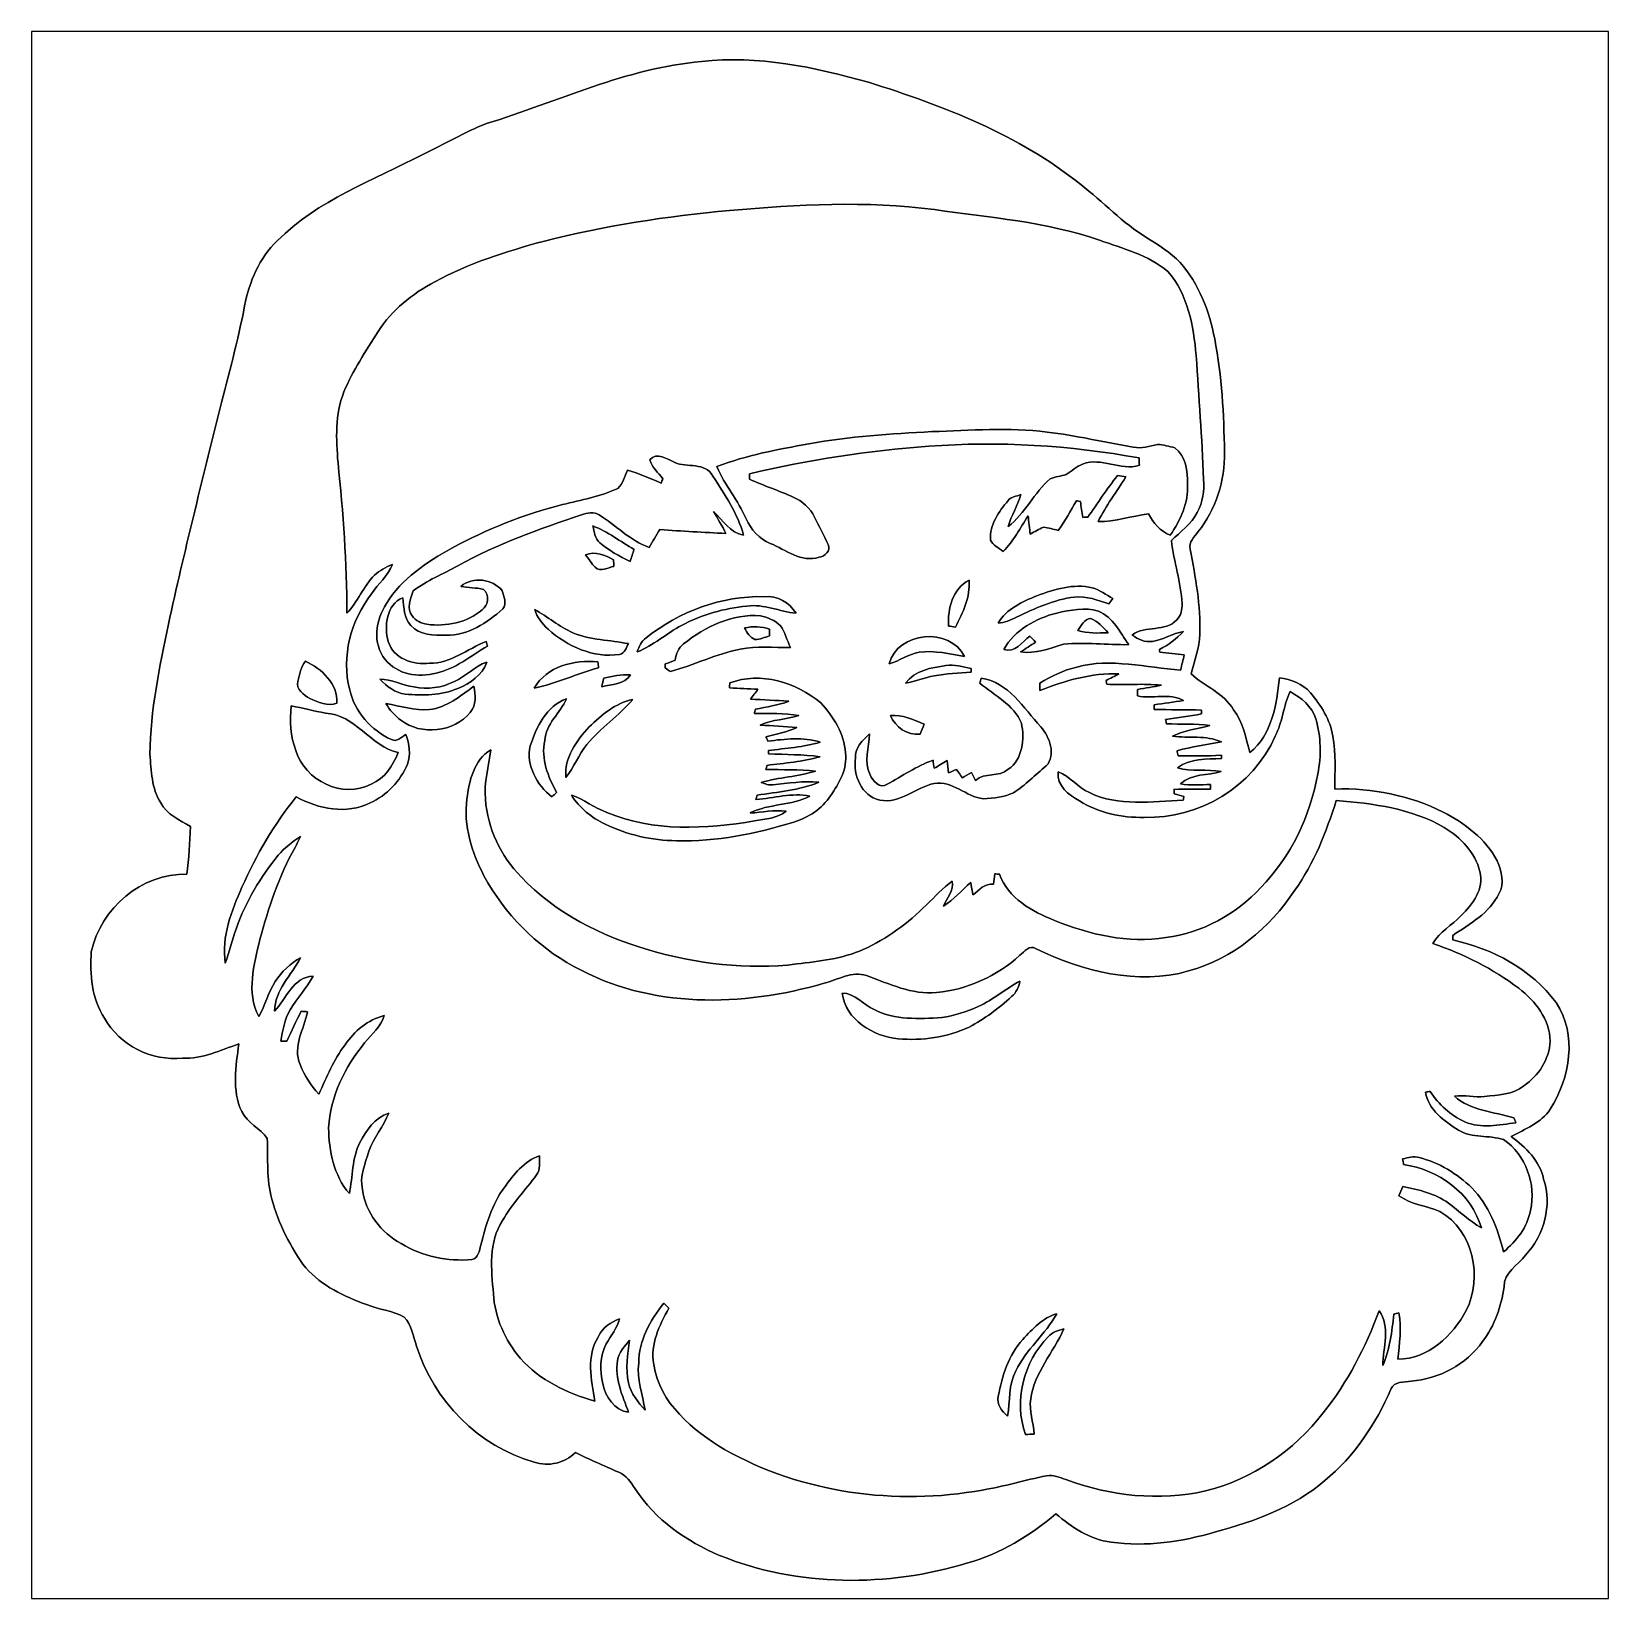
# Model space of a CAD drawing. Header units: centimetres. Extents: x -16.8 to 16.8, y -16.7 to 16.7.
import ezdxf

# ---------------------------------------------------------------- set-up
doc = ezdxf.new("R2010")
doc.units = ezdxf.units.CM
doc.header["$MEASUREMENT"] = 0
doc.layers.add('Layer 1', color=7, linetype='Continuous')

msp = doc.modelspace()

# ---------------------------------------------------------------- linework, layer by layer
at = {"layer": 'Layer 1', "color": 7}
for points, knots in [([(-16.77458, 16.66875), (-16.77458, 16.66875), (16.77458, 16.66875), (16.77458, 16.66875), (16.77458, 16.66875), (16.77458, 16.66875), (16.77458, -16.66875), (16.77458, -16.66875), (16.77458, -16.66875), (16.77458, -16.66875), (-16.77458, -16.66875), (-16.77458, -16.66875), (-16.77458, -16.66875), (-16.77458, -16.66875), (-16.77458, 16.66875), (-16.77458, 16.66875), (-16.77458, 16.66875), (-16.77458, 16.66875), (-16.77458, 16.66875), (-16.77458, 16.66875)], [0, 0, 0, 0, 0.16666667, 0.16666667, 0.16666667, 0.16666667, 0.33333333, 0.33333333, 0.33333333, 0.33333333, 0.5, 0.5, 0.5, 0.5, 0.66666667, 0.66666667, 0.66666667, 0.66666667, 1, 1, 1, 1]), ([(-2.5213, 16.03057), (-4.12009, 15.89264), (-5.58024, 15.17579), (-7.09542, 14.70977), (-7.09542, 14.70977), (-7.56285, 14.52845), (-7.99606, 14.27162), (-8.44762, 14.05537), (-8.44762, 14.05537), (-9.51018, 13.5001), (-10.68317, 13.08453), (-11.54677, 12.21705), (-11.54677, 12.21705), (-11.92848, 11.85157), (-12.14014, 11.34604), (-12.24104, 10.83451), (-12.24104, 10.83451), (-12.38179, 10.09438), (-12.58323, 9.36766), (-12.76526, 8.63671), (-12.76526, 8.63671), (-13.14732, 7.11553), (-13.52444, 5.59294), (-13.86346, 4.06153), (-13.86346, 4.06153), (-14.05184, 3.14854), (-14.24481, 2.22885), (-14.2561, 1.29293), (-14.2561, 1.29293), (-14.22471, 0.94474), (-14.22576, 0.56444), (-14.02609, 0.26141), (-14.02609, 0.26141), (-13.89627, 0.01058), (-13.62251, -0.10866), (-13.39144, -0.24659), (-13.39144, -0.24659), (-13.40803, -0.58526), (-13.42637, -0.92463), (-13.46729, -1.26153), (-13.46729, -1.26153), (-14.43179, -1.23331), (-15.30279, -1.98684), (-15.50247, -2.90936), (-15.50247, -2.90936), (-15.5321, -3.38808), (-15.50141, -3.91266), (-15.21919, -4.32012), (-15.21919, -4.32012), (-14.90451, -4.90608), (-14.21941, -5.23981), (-13.5636, -5.17137), (-13.5636, -5.17137), (-13.13886, -5.19536), (-12.75644, -5.00133), (-12.36486, -4.87116), (-12.36486, -4.87116), (-12.42624, -5.34599), (-12.51514, -5.85646), (-12.30348, -6.30696), (-12.30348, -6.30696), (-12.18459, -6.55461), (-11.90837, -6.66291), (-11.76091, -6.88622), (-11.76091, -6.88622), (-11.74115, -7.31273), (-11.77819, -7.75123), (-11.66142, -8.17033), (-11.66142, -8.17033), (-11.51537, -8.69774), (-11.27054, -9.19903), (-10.93999, -9.63542), (-10.93999, -9.63542), (-10.59956, -10.02136), (-10.11837, -10.24008), (-9.64565, -10.41753), (-9.64565, -10.41753), (-9.38354, -10.52019), (-9.09532, -10.54629), (-8.84626, -10.68246), (-8.84626, -10.68246), (-8.68433, -10.85286), (-8.65576, -11.08922), (-8.58273, -11.30194), (-8.58273, -11.30194), (-8.21937, -12.46223), (-7.25911, -13.43836), (-6.08259, -13.76751), (-6.08259, -13.76751), (-5.77427, -13.87404), (-5.43948, -13.78479), (-5.20277, -13.56678), (-5.20277, -13.56678), (-4.90044, -13.71494), (-4.59034, -13.84653), (-4.28272, -13.98411), (-4.28272, -13.98411), (-4.11692, -14.04126), (-4.02308, -14.20001), (-3.92924, -14.33724), (-3.92924, -14.33724), (-3.50873, -14.9927), (-2.84127, -15.45061), (-2.13501, -15.75294), (-2.13501, -15.75294), (-0.46602, -16.42957), (1.43157, -16.43133), (3.14431, -15.9131), (3.14431, -15.9131), (3.83999, -15.71343), (4.46969, -15.33349), (5.01932, -14.86747), (5.01932, -14.86747), (5.35446, -15.15674), (5.74252, -15.41568), (6.19337, -15.47072), (6.19337, -15.47072), (6.93808, -15.57479), (7.69514, -15.46437), (8.41199, -15.25376), (8.41199, -15.25376), (9.24031, -15.02939), (10.0778, -14.7253), (10.74032, -14.16156), (10.74032, -14.16156), (11.36756, -13.64721), (11.82299, -12.95329), (12.1472, -12.21599), (12.1472, -12.21599), (12.2114, -12.04031), (12.42766, -12.07876), (12.57653, -12.0463), (12.57653, -12.0463), (13.17202, -11.99409), (13.74916, -11.69529), (14.09594, -11.20175), (14.09594, -11.20175), (14.35559, -10.86591), (14.49035, -10.45281), (14.55349, -10.03759), (14.55349, -10.03759), (14.5475, -9.72996), (14.84912, -9.58144), (15.00964, -9.36484), (15.00964, -9.36484), (15.41216, -8.94151), (15.57726, -8.30439), (15.39416, -7.74524), (15.39416, -7.74524), (15.31338, -7.35542), (15.01422, -7.07108), (14.70801, -6.84283), (14.70801, -6.84283), (15.00187, -6.67561), (15.34407, -6.55849), (15.53598, -6.25969), (15.53598, -6.25969), (15.95543, -5.59576), (16.11947, -4.67642), (15.66086, -3.98956), (15.66086, -3.98956), (15.13558, -3.27978), (14.31043, -2.84692), (13.46059, -2.65677), (13.46059, -2.65677), (13.46094, -2.63313), (13.46094, -2.58586), (13.46129, -2.56223), (13.46129, -2.56223), (13.82889, -2.32057), (14.24234, -2.08527), (14.44519, -1.67499), (14.44519, -1.67499), (14.57396, -1.45803), (14.49776, -1.19098), (14.40568, -0.97473), (14.40568, -0.97473), (14.16121, -0.50236), (13.716, -0.17851), (13.25562, 0.06279), (13.25562, 0.06279), (12.54654, 0.41628), (11.74679, 0.58067), (10.95587, 0.5528), (10.95587, 0.5528), (10.95022, 0.9271), (10.9795, 1.30563), (10.91142, 1.67534), (10.91142, 1.67534), (10.85391, 2.0253), (10.65671, 2.33504), (10.43376, 2.60244), (10.43376, 2.60244), (10.26866, 2.79718), (10.02206, 2.88713), (9.77582, 2.91818), (9.77582, 2.91818), (9.71409, 2.3495), (9.62096, 1.71344), (9.14753, 1.32856), (9.14753, 1.32856), (9.05545, 1.63936), (9.00324, 1.97626), (8.79934, 2.23838), (8.79934, 2.23838), (8.59296, 2.59115), (8.18797, 2.73614), (7.89622, 3.00214), (7.89622, 3.00214), (7.96537, 3.28154), (8.07332, 3.55529), (8.08073, 3.84634), (8.08073, 3.84634), (8.10331, 4.4577), (7.98865, 5.0613), (7.87506, 5.65856), (7.87506, 5.65856), (7.8299, 5.80919), (7.97701, 5.91361), (8.04474, 6.02897), (8.04474, 6.02897), (8.42398, 6.50346), (8.61272, 7.11588), (8.60637, 7.72054), (8.60637, 7.72054), (8.59226, 8.52629), (8.55169, 9.33521), (8.39682, 10.12754), (8.39682, 10.12754), (8.28604, 10.71704), (8.05991, 11.29806), (7.66163, 11.7542), (7.66163, 11.7542), (7.45666, 11.96763), (7.20407, 12.12674), (6.9536, 12.28019), (6.9536, 12.28019), (6.43784, 12.59664), (6.02192, 13.04325), (5.54708, 13.41402), (5.54708, 13.41402), (4.22945, 14.47447), (2.62643, 15.0876), (1.02941, 15.59137), (1.02941, 15.59137), (-0.12206, 15.91204), (-1.32009, 16.16816), (-2.5213, 16.03057)], [0, 0, 0, 0, 0.01587302, 0.01587302, 0.01587302, 0.01587302, 0.03174603, 0.03174603, 0.03174603, 0.03174603, 0.04761905, 0.04761905, 0.04761905, 0.04761905, 0.06349206, 0.06349206, 0.06349206, 0.06349206, 0.07936508, 0.07936508, 0.07936508, 0.07936508, 0.0952381, 0.0952381, 0.0952381, 0.0952381, 0.11111111, 0.11111111, 0.11111111, 0.11111111, 0.12698413, 0.12698413, 0.12698413, 0.12698413, 0.14285714, 0.14285714, 0.14285714, 0.14285714, 0.15873016, 0.15873016, 0.15873016, 0.15873016, 0.17460317, 0.17460317, 0.17460317, 0.17460317, 0.19047619, 0.19047619, 0.19047619, 0.19047619, 0.20634921, 0.20634921, 0.20634921, 0.20634921, 0.22222222, 0.22222222, 0.22222222, 0.22222222, 0.23809524, 0.23809524, 0.23809524, 0.23809524, 0.25396825, 0.25396825, 0.25396825, 0.25396825, 0.26984127, 0.26984127, 0.26984127, 0.26984127, 0.28571429, 0.28571429, 0.28571429, 0.28571429, 0.3015873, 0.3015873, 0.3015873, 0.3015873, 0.31746032, 0.31746032, 0.31746032, 0.31746032, 0.33333333, 0.33333333, 0.33333333, 0.33333333, 0.34920635, 0.34920635, 0.34920635, 0.34920635, 0.36507937, 0.36507937, 0.36507937, 0.36507937, 0.38095238, 0.38095238, 0.38095238, 0.38095238, 0.3968254, 0.3968254, 0.3968254, 0.3968254, 0.41269841, 0.41269841, 0.41269841, 0.41269841, 0.42857143, 0.42857143, 0.42857143, 0.42857143, 0.44444444, 0.44444444, 0.44444444, 0.44444444, 0.46031746, 0.46031746, 0.46031746, 0.46031746, 0.47619048, 0.47619048, 0.47619048, 0.47619048, 0.49206349, 0.49206349, 0.49206349, 0.49206349, 0.50793651, 0.50793651, 0.50793651, 0.50793651, 0.52380952, 0.52380952, 0.52380952, 0.52380952, 0.53968254, 0.53968254, 0.53968254, 0.53968254, 0.55555556, 0.55555556, 0.55555556, 0.55555556, 0.57142857, 0.57142857, 0.57142857, 0.57142857, 0.58730159, 0.58730159, 0.58730159, 0.58730159, 0.6031746, 0.6031746, 0.6031746, 0.6031746, 0.61904762, 0.61904762, 0.61904762, 0.61904762, 0.63492063, 0.63492063, 0.63492063, 0.63492063, 0.65079365, 0.65079365, 0.65079365, 0.65079365, 0.66666667, 0.66666667, 0.66666667, 0.66666667, 0.68253968, 0.68253968, 0.68253968, 0.68253968, 0.6984127, 0.6984127, 0.6984127, 0.6984127, 0.71428571, 0.71428571, 0.71428571, 0.71428571, 0.73015873, 0.73015873, 0.73015873, 0.73015873, 0.74603175, 0.74603175, 0.74603175, 0.74603175, 0.76190476, 0.76190476, 0.76190476, 0.76190476, 0.77777778, 0.77777778, 0.77777778, 0.77777778, 0.79365079, 0.79365079, 0.79365079, 0.79365079, 0.80952381, 0.80952381, 0.80952381, 0.80952381, 0.82539683, 0.82539683, 0.82539683, 0.82539683, 0.84126984, 0.84126984, 0.84126984, 0.84126984, 0.85714286, 0.85714286, 0.85714286, 0.85714286, 0.87301587, 0.87301587, 0.87301587, 0.87301587, 0.88888889, 0.88888889, 0.88888889, 0.88888889, 0.9047619, 0.9047619, 0.9047619, 0.9047619, 0.92063492, 0.92063492, 0.92063492, 0.92063492, 0.93650794, 0.93650794, 0.93650794, 0.93650794, 0.95238095, 0.95238095, 0.95238095, 0.95238095, 0.96825397, 0.96825397, 0.96825397, 0.96825397, 1, 1, 1, 1]), ([(-1.92405, 12.86228), (-0.4759, 12.98892), (0.98637, 13.07112), (2.43311, 12.87956), (2.43311, 12.87956), (3.61139, 12.71376), (4.81259, 12.61921), (5.94536, 12.23081), (5.94536, 12.23081), (6.44596, 12.05195), (6.98324, 11.91154), (7.40022, 11.56335), (7.40022, 11.56335), (7.83131, 11.07052), (7.94561, 10.40342), (8.00347, 9.77371), (8.00347, 9.77371), (8.06238, 8.89741), (8.12659, 8.02111), (8.16222, 7.14375), (8.16222, 7.14375), (8.17739, 6.9028), (8.14458, 6.65127), (8.02499, 6.43819), (8.02499, 6.43819), (7.90681, 6.18702), (7.6648, 6.03144), (7.47607, 5.83882), (7.47607, 5.83882), (7.53039, 5.38727), (7.67786, 4.95088), (7.7029, 4.49545), (7.7029, 4.49545), (7.70996, 4.37409), (7.67715, 4.24392), (7.59319, 4.1529), (7.59319, 4.1529), (7.33954, 3.88232), (6.92432, 4.04636), (6.64139, 3.82905), (6.64139, 3.82905), (6.76416, 3.73592), (6.91021, 3.66783), (7.07108, 3.69464), (7.07108, 3.69464), (7.30074, 3.72816), (7.50076, 3.86468), (7.73042, 3.90172), (7.73042, 3.90172), (7.58261, 3.74791), (7.41362, 3.61809), (7.22242, 3.52284), (7.22242, 3.52284), (7.22418, 3.50732), (7.22771, 3.47698), (7.22947, 3.46146), (7.22947, 3.46146), (7.40234, 3.44487), (7.57767, 3.43147), (7.75088, 3.40924), (7.75088, 3.40924), (7.72548, 3.30094), (7.69832, 3.19264), (7.6708, 3.08469), (7.6708, 3.08469), (6.93949, 3.13126), (6.18702, 3.34645), (5.46135, 3.14784), (5.46135, 3.14784), (5.17984, 3.08292), (4.92301, 2.94781), (4.67431, 2.80599), (4.67431, 2.80599), (4.67536, 2.75343), (4.67713, 2.70051), (4.67889, 2.6476), (4.67889, 2.6476), (5.2137, 2.8575), (5.77779, 3.02613), (6.35917, 3.00355), (6.35917, 3.00355), (6.27062, 2.9524), (6.17714, 2.90936), (6.08683, 2.86279), (6.08683, 2.86279), (6.09071, 2.84233), (6.09847, 2.80141), (6.10235, 2.78095), (6.10235, 2.78095), (6.4897, 2.76296), (6.87952, 2.80141), (7.26616, 2.76049), (7.26616, 2.76049), (7.09648, 2.72521), (6.92538, 2.70051), (6.75534, 2.67123), (6.75534, 2.67123), (6.75464, 2.63737), (6.75322, 2.56999), (6.75252, 2.53647), (6.75252, 2.53647), (7.07566, 2.4578), (7.4362, 2.60597), (7.73536, 2.43734), (7.73536, 2.43734), (7.52792, 2.40101), (7.31908, 2.37666), (7.11129, 2.34491), (7.11129, 2.34491), (7.11024, 2.31916), (7.10812, 2.26801), (7.10671, 2.24226), (7.10671, 2.24226), (7.44361, 2.2412), (7.78087, 2.24049), (8.11777, 2.23132), (8.11777, 2.23132), (8.11742, 2.21086), (8.11671, 2.16958), (8.11636, 2.14912), (8.11636, 2.14912), (7.86271, 2.10397), (7.60659, 2.07363), (7.35295, 2.03094), (7.35295, 2.03094), (7.35789, 2.00766), (7.36776, 1.96074), (7.3727, 1.93746), (7.3727, 1.93746), (7.67927, 1.93252), (7.98795, 1.94134), (8.29345, 1.90288), (8.29345, 1.90288), (8.03028, 1.82845), (7.74982, 1.80164), (7.50182, 1.67993), (7.50182, 1.67993), (7.84472, 1.62842), (8.21478, 1.70109), (8.5404, 1.55681), (8.5404, 1.55681), (8.22537, 1.49507), (7.9061, 1.45344), (7.59636, 1.36701), (7.59636, 1.36701), (7.60236, 1.34056), (7.614, 1.28764), (7.61965, 1.26118), (7.61965, 1.26118), (7.92586, 1.25624), (8.23313, 1.25307), (8.53934, 1.27317), (8.53934, 1.27317), (8.53969, 1.25589), (8.54075, 1.22167), (8.5411, 1.20438), (8.5411, 1.20438), (8.22466, 1.18216), (7.87471, 1.20897), (7.60695, 1.00612), (7.60695, 1.00612), (7.90681, 0.90346), (8.23031, 0.98672), (8.53793, 0.92639), (8.53793, 0.92639), (8.25218, 0.83467), (7.90081, 0.88759), (7.67221, 0.66181), (7.67221, 0.66181), (7.88176, 0.62054), (8.09554, 0.64735), (8.30792, 0.64911), (8.30792, 0.64911), (8.30792, 0.62371), (8.30792, 0.57326), (8.30792, 0.54786), (8.30792, 0.54786), (8.04827, 0.54751), (7.78898, 0.54681), (7.53004, 0.54575), (7.53004, 0.54575), (7.53181, 0.52141), (7.53533, 0.47308), (7.5371, 0.44873), (7.5371, 0.44873), (7.60554, 0.4318), (7.67397, 0.41416), (7.74312, 0.39652), (7.74312, 0.39652), (7.73889, 0.37641), (7.73077, 0.33549), (7.72654, 0.31503), (7.72654, 0.31503), (7.06508, 0.29281), (6.35, 0.17039), (5.73229, 0.47731), (5.73229, 0.47731), (5.48464, 0.58526), (5.3213, 0.82197), (5.06836, 0.91793), (5.06836, 0.91793), (5.03061, 0.61771), (5.29343, 0.42862), (5.51886, 0.29845), (5.51886, 0.29845), (5.93161, 0.04798), (6.41562, -0.06491), (6.89681, -0.05009), (6.89681, -0.05009), (8.05533, -0.08678), (9.21879, 0.60254), (9.6834, 1.67569), (9.6834, 1.67569), (9.84038, 1.9745), (9.85732, 2.32128), (10.00337, 2.62431), (10.00337, 2.62431), (10.24008, 2.49414), (10.46551, 2.31211), (10.54735, 2.04258), (10.54735, 2.04258), (10.66306, 1.66793), (10.66624, 1.25906), (10.59109, 0.87524), (10.59109, 0.87524), (10.42846, -0.02399), (10.01783, -0.88794), (9.37754, -1.54552), (9.37754, -1.54552), (8.85084, -2.11102), (8.13259, -2.51037), (7.36106, -2.60421), (7.36106, -2.60421), (6.55496, -2.73614), (5.73405, -2.54635), (4.98828, -2.24226), (4.98828, -2.24226), (4.50779, -2.05176), (4.00226, -1.77236), (3.81741, -1.25977), (3.81741, -1.25977), (3.79342, -1.25801), (3.74579, -1.25448), (3.72181, -1.25271), (3.72181, -1.25271), (3.71122, -1.32609), (3.70205, -1.39947), (3.69217, -1.47285), (3.69217, -1.47285), (3.50344, -1.44709), (3.38208, -1.5942), (3.25191, -1.7018), (3.25191, -1.7018), (3.24062, -1.63618), (3.21769, -1.5046), (3.2064, -1.43863), (3.2064, -1.43863), (3.01131, -1.60338), (2.84233, -1.79952), (2.62819, -1.94063), (2.62819, -1.94063), (2.69557, -1.7653), (2.85327, -1.60796), (2.81517, -1.40899), (2.81517, -1.40899), (2.61091, -1.55258), (2.44263, -1.73884), (2.26483, -1.91241), (2.26483, -1.91241), (1.87678, -2.30223), (1.42381, -2.63137), (0.92181, -2.85962), (0.92181, -2.85962), (0.47731, -3.06105), (-0.01341, -3.11115), (-0.49213, -3.17006), (-0.49213, -3.17006), (-1.55011, -3.30024), (-2.62784, -3.16548), (-3.64737, -2.86949), (-3.64737, -2.86949), (-4.65384, -2.57281), (-5.63633, -2.09232), (-6.35882, -1.3141), (-6.35882, -1.3141), (-6.78991, -0.87348), (-7.07284, -0.28363), (-7.11764, 0.33408), (-7.11764, 0.33408), (-7.15504, 0.69039), (-7.04356, 1.03505), (-7.00546, 1.38606), (-7.00546, 1.38606), (-7.36036, 1.17404), (-7.46866, 0.72319), (-7.51029, 0.34219), (-7.51029, 0.34219), (-7.59284, -0.22543), (-7.40728, -0.79304), (-7.14939, -1.29223), (-7.14939, -1.29223), (-6.70913, -2.09832), (-6.04485, -2.78553), (-5.23452, -3.22263), (-5.23452, -3.22263), (-3.62303, -4.12679), (-1.64606, -4.08552), (0.08749, -3.57858), (0.08749, -3.57858), (0.38171, -3.50767), (0.68121, -3.31364), (0.99236, -3.41701), (0.99236, -3.41701), (1.47144, -3.59339), (1.95509, -3.82376), (2.48073, -3.77966), (2.48073, -3.77966), (3.13584, -3.7084), (3.76696, -3.429), (4.25309, -2.98274), (4.25309, -2.98274), (4.3494, -2.90442), (4.45805, -2.75625), (4.59599, -2.8448), (4.59599, -2.8448), (5.58906, -3.33163), (6.75181, -3.62514), (7.84331, -3.31893), (7.84331, -3.31893), (8.78029, -3.06035), (9.57368, -2.40665), (10.10109, -1.60091), (10.10109, -1.60091), (10.51419, -1.02588), (10.76819, -0.36019), (10.98444, 0.30798), (10.98444, 0.30798), (11.77078, 0.24553), (12.58958, 0.13829), (13.28244, -0.26529), (13.28244, -0.26529), (13.62639, -0.47943), (13.94284, -0.79939), (14.03809, -1.20438), (14.03809, -1.20438), (14.14074, -1.57233), (13.88533, -1.89759), (13.64051, -2.13995), (13.64051, -2.13995), (13.44895, -2.34844), (13.17449, -2.47862), (13.03937, -2.7372), (13.03937, -2.7372), (13.69236, -2.95804), (14.31819, -3.2706), (14.86852, -3.68759), (14.86852, -3.68759), (15.21883, -3.95605), (15.52822, -4.34975), (15.53245, -4.81048), (15.53245, -4.81048), (15.51869, -5.19642), (15.28586, -5.5499), (14.97259, -5.76404), (14.97259, -5.76404), (14.73835, -5.95171), (14.42332, -5.95383), (14.13969, -5.9877), (14.13969, -5.9877), (13.9252, -6.01239), (13.71247, -5.95136), (13.49904, -5.98135), (13.49904, -5.98135), (13.84371, -6.2932), (14.3383, -6.31155), (14.76199, -6.44349), (14.76199, -6.44349), (14.77645, -6.47771), (14.79127, -6.51263), (14.80644, -6.54756), (14.80644, -6.54756), (14.44942, -6.5973), (14.06137, -6.67526), (13.71812, -6.52956), (13.71812, -6.52956), (13.42037, -6.38493), (13.15861, -6.16268), (12.98257, -5.88116), (12.98257, -5.88116), (12.95823, -5.88504), (12.90955, -5.89245), (12.88521, -5.89633), (12.88521, -5.89633), (12.93707, -6.27345), (13.28773, -6.51439), (13.58265, -6.7056), (13.58265, -6.7056), (13.87616, -6.88763), (14.23282, -6.80191), (14.54432, -6.90704), (14.54432, -6.90704), (15.01352, -7.22665), (15.24741, -7.86447), (15.11441, -8.4141), (15.11441, -8.4141), (15.05338, -8.7697), (14.81526, -9.06709), (14.54467, -9.29252), (14.54467, -9.29252), (14.41626, -8.80004), (14.23423, -8.30121), (13.8684, -7.93291), (13.8684, -7.93291), (13.55513, -7.63058), (13.17131, -7.39563), (12.74833, -7.28662), (12.74833, -7.28662), (12.6305, -7.25311), (12.51056, -7.29227), (12.39555, -7.31626), (12.39555, -7.31626), (12.40226, -7.35647), (12.40931, -7.39704), (12.41707, -7.43797), (12.41707, -7.43797), (13.1572, -7.54133), (13.86417, -8.04792), (14.07019, -8.78593), (14.07019, -8.78593), (13.81689, -8.63671), (13.60346, -8.43245), (13.37098, -8.255), (13.37098, -8.255), (13.08453, -8.05392), (12.73739, -7.97278), (12.40014, -7.90469), (12.40014, -7.90469), (12.3698, -7.96925), (12.34017, -8.03381), (12.31194, -8.09943), (12.31194, -8.09943), (12.57441, -8.2864), (12.90038, -8.31109), (13.18789, -8.43844), (13.18789, -8.43844), (13.90438, -8.84096), (14.10159, -9.83368), (13.75022, -10.541), (13.75022, -10.541), (13.46094, -11.07899), (12.94201, -11.57464), (12.29536, -11.57711), (12.29536, -11.57711), (12.3257, -11.25079), (12.37827, -10.91777), (12.31406, -10.59251), (12.31406, -10.59251), (12.2876, -10.59921), (12.23433, -10.61297), (12.20787, -10.61967), (12.20787, -10.61967), (12.16801, -10.9915), (12.12391, -11.36862), (11.97398, -11.7154), (11.97398, -11.7154), (11.9821, -11.3344), (12.13556, -10.88531), (11.89567, -10.547), (11.89567, -10.547), (11.60533, -11.3224), (11.22856, -12.071), (10.70645, -12.71729), (10.70645, -12.71729), (10.0838, -13.52303), (9.19797, -14.13686), (8.20455, -14.38028), (8.20455, -14.38028), (7.21536, -14.60324), (6.17255, -14.49105), (5.22746, -14.13827), (5.22746, -14.13827), (5.09729, -14.09559), (4.96147, -14.02821), (4.82106, -14.05961), (4.82106, -14.05961), (4.36492, -14.14851), (3.91901, -14.28397), (3.4604, -14.36194), (3.4604, -14.36194), (1.60443, -14.69743), (-0.38065, -14.42791), (-2.032, -13.49869), (-2.032, -13.49869), (-2.70263, -13.08841), (-3.41665, -12.51691), (-3.53589, -11.68964), (-3.53589, -11.68964), (-3.61668, -11.2589), (-3.41771, -10.85744), (-3.21698, -10.49373), (-3.21698, -10.49373), (-3.25261, -10.45704), (-3.28789, -10.42106), (-3.32352, -10.38542), (-3.32352, -10.38542), (-3.61386, -10.7502), (-3.85763, -11.17988), (-3.85727, -11.66036), (-3.85727, -11.66036), (-3.90384, -12.00432), (-3.77649, -12.32923), (-3.72075, -12.6619), (-3.72075, -12.6619), (-3.8735, -12.49398), (-4.02131, -12.30806), (-4.07494, -12.08299), (-4.07494, -12.08299), (-4.13632, -11.78207), (-4.09751, -11.47586), (-4.0513, -11.17671), (-4.0513, -11.17671), (-4.1529, -11.30617), (-4.28202, -11.43318), (-4.30565, -11.60357), (-4.30565, -11.60357), (-4.36915, -11.98986), (-4.2037, -12.35604), (-4.07106, -12.70811), (-4.07106, -12.70811), (-4.3755, -12.6619), (-4.56248, -12.38426), (-4.62139, -12.10275), (-4.62139, -12.10275), (-4.69124, -11.82299), (-4.67924, -11.5129), (-4.54695, -11.25361), (-4.54695, -11.25361), (-4.44712, -11.07793), (-4.31588, -10.91636), (-4.26755, -10.71633), (-4.26755, -10.71633), (-4.44994, -10.79006), (-4.62668, -10.90859), (-4.70923, -11.09451), (-4.70923, -11.09451), (-4.98228, -11.50303), (-4.86586, -12.01596), (-4.79108, -12.46999), (-4.79108, -12.46999), (-5.37951, -12.29819), (-5.96194, -12.02584), (-6.37469, -11.56088), (-6.37469, -11.56088), (-6.69608, -11.17318), (-6.92326, -10.6934), (-6.94761, -10.18469), (-6.94761, -10.18469), (-6.99347, -9.66893), (-7.05767, -9.08262), (-6.75217, -8.62753), (-6.75217, -8.62753), (-6.55496, -8.27229), (-6.2678, -7.98266), (-6.03003, -7.65669), (-6.03003, -7.65669), (-5.94007, -7.54274), (-5.97288, -7.38822), (-5.96618, -7.25346), (-5.96618, -7.25346), (-6.29744, -7.35859), (-6.51828, -7.65528), (-6.71548, -7.92339), (-6.71548, -7.92339), (-6.98006, -8.2864), (-7.112, -8.72384), (-7.21466, -9.15564), (-7.21466, -9.15564), (-7.24888, -9.26077), (-7.26722, -9.43116), (-7.40375, -9.46009), (-7.40375, -9.46009), (-7.92092, -9.49854), (-8.4642, -9.39835), (-8.90764, -9.1186), (-8.90764, -9.1186), (-9.33662, -8.88541), (-9.67211, -8.46067), (-9.73279, -7.9689), (-9.73279, -7.9689), (-9.79911, -7.6902), (-9.67881, -7.4168), (-9.59908, -7.15574), (-9.59908, -7.15574), (-9.49466, -6.86576), (-9.28934, -6.62623), (-9.17328, -6.34153), (-9.17328, -6.34153), (-9.46503, -6.44137), (-9.65306, -6.70595), (-9.78853, -6.96983), (-9.78853, -6.96983), (-9.95998, -7.30532), (-9.9381, -7.69267), (-10.01289, -8.05356), (-10.01289, -8.05356), (-10.34486, -7.67009), (-10.45069, -7.14904), (-10.45351, -6.65515), (-10.45351, -6.65515), (-10.41788, -5.98699), (-10.10673, -5.35693), (-9.68798, -4.84681), (-9.68798, -4.84681), (-9.53911, -4.65949), (-9.33626, -4.50391), (-9.26888, -4.26508), (-9.26888, -4.26508), (-9.6139, -4.35434), (-9.90918, -4.59599), (-10.10356, -4.89056), (-10.10356, -4.89056), (-10.34768, -5.20735), (-10.49937, -5.57883), (-10.66059, -5.94148), (-10.66059, -5.94148), (-10.83063, -5.75839), (-10.96927, -5.5432), (-11.06205, -5.31178), (-11.06205, -5.31178), (-11.22186, -4.92725), (-10.97844, -4.55577), (-10.90119, -4.185), (-10.90119, -4.185), (-10.9347, -4.18253), (-11.00208, -4.17795), (-11.03595, -4.17583), (-11.03595, -4.17583), (-11.14566, -4.38397), (-11.24479, -4.59811), (-11.34039, -4.8133), (-11.34039, -4.8133), (-11.37356, -4.8133), (-11.43953, -4.81295), (-11.47233, -4.81295), (-11.47233, -4.81295), (-11.42965, -4.5847), (-11.39508, -4.34622), (-11.27054, -4.14584), (-11.27054, -4.14584), (-11.13155, -3.89008), (-10.916, -3.68618), (-10.78548, -3.42583), (-10.78548, -3.42583), (-11.20599, -3.45299), (-11.35733, -3.90102), (-11.60216, -4.17266), (-11.60216, -4.17266), (-11.60709, -3.72886), (-11.23985, -3.40607), (-11.05041, -3.03636), (-11.05041, -3.03636), (-11.26631, -3.15983), (-11.46246, -3.32775), (-11.58804, -3.54542), (-11.58804, -3.54542), (-11.74221, -3.77402), (-11.80218, -4.04813), (-11.94082, -4.28449), (-11.94082, -4.28449), (-12.21634, -3.77684), (-12.03501, -3.17923), (-11.91895, -2.65148), (-11.91895, -2.65148), (-11.7281, -1.97732), (-11.51608, -1.29893), (-11.16577, -0.68792), (-11.16577, -0.68792), (-11.12379, -0.61313), (-11.08675, -0.53587), (-11.05288, -0.45685), (-11.05288, -0.45685), (-11.22927, -0.5655), (-11.38873, -0.70097), (-11.52596, -0.85584), (-11.52596, -0.85584), (-11.90061, -1.32115), (-12.21952, -1.83797), (-12.41284, -2.40594), (-12.41284, -2.40594), (-12.51021, -2.64866), (-12.55748, -2.90795), (-12.65379, -3.15101), (-12.65379, -3.15101), (-12.73563, -2.58516), (-12.51832, -2.04117), (-12.29748, -1.53282), (-12.29748, -1.53282), (-11.99162, -0.85161), (-11.61768, -0.19297), (-11.14178, 0.38418), (-11.14178, 0.38418), (-10.66624, 0.12876), (-10.07286, 0.00635), (-9.57016, 0.25682), (-9.57016, 0.25682), (-9.21173, 0.41945), (-8.93163, 0.7239), (-8.77358, 1.08126), (-8.77358, 1.08126), (-8.70832, 1.28623), (-8.72878, 1.51306), (-8.81204, 1.70956), (-8.81204, 1.70956), (-8.90623, 1.66299), (-9.00536, 1.54376), (-9.1186, 1.60373), (-9.1186, 1.60373), (-9.54687, 1.80446), (-9.90283, 2.19393), (-10.00407, 2.66241), (-10.00407, 2.66241), (-10.19528, 3.36832), (-9.97444, 4.13597), (-9.54264, 4.70853), (-9.54264, 4.70853), (-9.39906, 4.91843), (-9.19057, 5.08706), (-9.09814, 5.32977), (-9.09814, 5.32977), (-9.23713, 5.27861), (-9.36484, 5.19959), (-9.47596, 5.10187), (-9.47596, 5.10187), (-9.71797, 4.86763), (-9.83121, 4.5339), (-10.06581, 4.29366), (-10.06581, 4.29366), (-10.06616, 5.36328), (-10.13989, 6.43114), (-10.25454, 7.49476), (-10.25454, 7.49476), (-10.29406, 7.99571), (-10.32334, 8.52593), (-10.12754, 9.00042), (-10.12754, 9.00042), (-9.94093, 9.45656), (-9.66258, 9.8679), (-9.40153, 10.28382), (-9.40153, 10.28382), (-9.11401, 10.74632), (-8.67445, 11.08957), (-8.1975, 11.34004), (-8.1975, 11.34004), (-7.47501, 11.7415), (-6.68055, 11.98915), (-5.88645, 12.20435), (-5.88645, 12.20435), (-4.58823, 12.54019), (-3.2579, 12.73669), (-1.92405, 12.86228), (-1.92405, 12.86228), (-1.92405, 12.86228), (-1.92405, 12.86228), (-1.92405, 12.86228)], [0, 0, 0, 0, 0.00520833, 0.00520833, 0.00520833, 0.00520833, 0.01041667, 0.01041667, 0.01041667, 0.01041667, 0.015625, 0.015625, 0.015625, 0.015625, 0.02083333, 0.02083333, 0.02083333, 0.02083333, 0.02604167, 0.02604167, 0.02604167, 0.02604167, 0.03125, 0.03125, 0.03125, 0.03125, 0.03645833, 0.03645833, 0.03645833, 0.03645833, 0.04166667, 0.04166667, 0.04166667, 0.04166667, 0.046875, 0.046875, 0.046875, 0.046875, 0.05208333, 0.05208333, 0.05208333, 0.05208333, 0.05729167, 0.05729167, 0.05729167, 0.05729167, 0.0625, 0.0625, 0.0625, 0.0625, 0.06770833, 0.06770833, 0.06770833, 0.06770833, 0.07291667, 0.07291667, 0.07291667, 0.07291667, 0.078125, 0.078125, 0.078125, 0.078125, 0.08333333, 0.08333333, 0.08333333, 0.08333333, 0.08854167, 0.08854167, 0.08854167, 0.08854167, 0.09375, 0.09375, 0.09375, 0.09375, 0.09895833, 0.09895833, 0.09895833, 0.09895833, 0.10416667, 0.10416667, 0.10416667, 0.10416667, 0.109375, 0.109375, 0.109375, 0.109375, 0.11458333, 0.11458333, 0.11458333, 0.11458333, 0.11979167, 0.11979167, 0.11979167, 0.11979167, 0.125, 0.125, 0.125, 0.125, 0.13020833, 0.13020833, 0.13020833, 0.13020833, 0.13541667, 0.13541667, 0.13541667, 0.13541667, 0.140625, 0.140625, 0.140625, 0.140625, 0.14583333, 0.14583333, 0.14583333, 0.14583333, 0.15104167, 0.15104167, 0.15104167, 0.15104167, 0.15625, 0.15625, 0.15625, 0.15625, 0.16145833, 0.16145833, 0.16145833, 0.16145833, 0.16666667, 0.16666667, 0.16666667, 0.16666667, 0.171875, 0.171875, 0.171875, 0.171875, 0.17708333, 0.17708333, 0.17708333, 0.17708333, 0.18229167, 0.18229167, 0.18229167, 0.18229167, 0.1875, 0.1875, 0.1875, 0.1875, 0.19270833, 0.19270833, 0.19270833, 0.19270833, 0.19791667, 0.19791667, 0.19791667, 0.19791667, 0.203125, 0.203125, 0.203125, 0.203125, 0.20833333, 0.20833333, 0.20833333, 0.20833333, 0.21354167, 0.21354167, 0.21354167, 0.21354167, 0.21875, 0.21875, 0.21875, 0.21875, 0.22395833, 0.22395833, 0.22395833, 0.22395833, 0.22916667, 0.22916667, 0.22916667, 0.22916667, 0.234375, 0.234375, 0.234375, 0.234375, 0.23958333, 0.23958333, 0.23958333, 0.23958333, 0.24479167, 0.24479167, 0.24479167, 0.24479167, 0.25, 0.25, 0.25, 0.25, 0.25520833, 0.25520833, 0.25520833, 0.25520833, 0.26041667, 0.26041667, 0.26041667, 0.26041667, 0.265625, 0.265625, 0.265625, 0.265625, 0.27083333, 0.27083333, 0.27083333, 0.27083333, 0.27604167, 0.27604167, 0.27604167, 0.27604167, 0.28125, 0.28125, 0.28125, 0.28125, 0.28645833, 0.28645833, 0.28645833, 0.28645833, 0.29166667, 0.29166667, 0.29166667, 0.29166667, 0.296875, 0.296875, 0.296875, 0.296875, 0.30208333, 0.30208333, 0.30208333, 0.30208333, 0.30729167, 0.30729167, 0.30729167, 0.30729167, 0.3125, 0.3125, 0.3125, 0.3125, 0.31770833, 0.31770833, 0.31770833, 0.31770833, 0.32291667, 0.32291667, 0.32291667, 0.32291667, 0.328125, 0.328125, 0.328125, 0.328125, 0.33333333, 0.33333333, 0.33333333, 0.33333333, 0.33854167, 0.33854167, 0.33854167, 0.33854167, 0.34375, 0.34375, 0.34375, 0.34375, 0.34895833, 0.34895833, 0.34895833, 0.34895833, 0.35416667, 0.35416667, 0.35416667, 0.35416667, 0.359375, 0.359375, 0.359375, 0.359375, 0.36458333, 0.36458333, 0.36458333, 0.36458333, 0.36979167, 0.36979167, 0.36979167, 0.36979167, 0.375, 0.375, 0.375, 0.375, 0.38020833, 0.38020833, 0.38020833, 0.38020833, 0.38541667, 0.38541667, 0.38541667, 0.38541667, 0.390625, 0.390625, 0.390625, 0.390625, 0.39583333, 0.39583333, 0.39583333, 0.39583333, 0.40104167, 0.40104167, 0.40104167, 0.40104167, 0.40625, 0.40625, 0.40625, 0.40625, 0.41145833, 0.41145833, 0.41145833, 0.41145833, 0.41666667, 0.41666667, 0.41666667, 0.41666667, 0.421875, 0.421875, 0.421875, 0.421875, 0.42708333, 0.42708333, 0.42708333, 0.42708333, 0.43229167, 0.43229167, 0.43229167, 0.43229167, 0.4375, 0.4375, 0.4375, 0.4375, 0.44270833, 0.44270833, 0.44270833, 0.44270833, 0.44791667, 0.44791667, 0.44791667, 0.44791667, 0.453125, 0.453125, 0.453125, 0.453125, 0.45833333, 0.45833333, 0.45833333, 0.45833333, 0.46354167, 0.46354167, 0.46354167, 0.46354167, 0.46875, 0.46875, 0.46875, 0.46875, 0.47395833, 0.47395833, 0.47395833, 0.47395833, 0.47916667, 0.47916667, 0.47916667, 0.47916667, 0.484375, 0.484375, 0.484375, 0.484375, 0.48958333, 0.48958333, 0.48958333, 0.48958333, 0.49479167, 0.49479167, 0.49479167, 0.49479167, 0.5, 0.5, 0.5, 0.5, 0.50520833, 0.50520833, 0.50520833, 0.50520833, 0.51041667, 0.51041667, 0.51041667, 0.51041667, 0.515625, 0.515625, 0.515625, 0.515625, 0.52083333, 0.52083333, 0.52083333, 0.52083333, 0.52604167, 0.52604167, 0.52604167, 0.52604167, 0.53125, 0.53125, 0.53125, 0.53125, 0.53645833, 0.53645833, 0.53645833, 0.53645833, 0.54166667, 0.54166667, 0.54166667, 0.54166667, 0.546875, 0.546875, 0.546875, 0.546875, 0.55208333, 0.55208333, 0.55208333, 0.55208333, 0.55729167, 0.55729167, 0.55729167, 0.55729167, 0.5625, 0.5625, 0.5625, 0.5625, 0.56770833, 0.56770833, 0.56770833, 0.56770833, 0.57291667, 0.57291667, 0.57291667, 0.57291667, 0.578125, 0.578125, 0.578125, 0.578125, 0.58333333, 0.58333333, 0.58333333, 0.58333333, 0.58854167, 0.58854167, 0.58854167, 0.58854167, 0.59375, 0.59375, 0.59375, 0.59375, 0.59895833, 0.59895833, 0.59895833, 0.59895833, 0.60416667, 0.60416667, 0.60416667, 0.60416667, 0.609375, 0.609375, 0.609375, 0.609375, 0.61458333, 0.61458333, 0.61458333, 0.61458333, 0.61979167, 0.61979167, 0.61979167, 0.61979167, 0.625, 0.625, 0.625, 0.625, 0.63020833, 0.63020833, 0.63020833, 0.63020833, 0.63541667, 0.63541667, 0.63541667, 0.63541667, 0.640625, 0.640625, 0.640625, 0.640625, 0.64583333, 0.64583333, 0.64583333, 0.64583333, 0.65104167, 0.65104167, 0.65104167, 0.65104167, 0.65625, 0.65625, 0.65625, 0.65625, 0.66145833, 0.66145833, 0.66145833, 0.66145833, 0.66666667, 0.66666667, 0.66666667, 0.66666667, 0.671875, 0.671875, 0.671875, 0.671875, 0.67708333, 0.67708333, 0.67708333, 0.67708333, 0.68229167, 0.68229167, 0.68229167, 0.68229167, 0.6875, 0.6875, 0.6875, 0.6875, 0.69270833, 0.69270833, 0.69270833, 0.69270833, 0.69791667, 0.69791667, 0.69791667, 0.69791667, 0.703125, 0.703125, 0.703125, 0.703125, 0.70833333, 0.70833333, 0.70833333, 0.70833333, 0.71354167, 0.71354167, 0.71354167, 0.71354167, 0.71875, 0.71875, 0.71875, 0.71875, 0.72395833, 0.72395833, 0.72395833, 0.72395833, 0.72916667, 0.72916667, 0.72916667, 0.72916667, 0.734375, 0.734375, 0.734375, 0.734375, 0.73958333, 0.73958333, 0.73958333, 0.73958333, 0.74479167, 0.74479167, 0.74479167, 0.74479167, 0.75, 0.75, 0.75, 0.75, 0.75520833, 0.75520833, 0.75520833, 0.75520833, 0.76041667, 0.76041667, 0.76041667, 0.76041667, 0.765625, 0.765625, 0.765625, 0.765625, 0.77083333, 0.77083333, 0.77083333, 0.77083333, 0.77604167, 0.77604167, 0.77604167, 0.77604167, 0.78125, 0.78125, 0.78125, 0.78125, 0.78645833, 0.78645833, 0.78645833, 0.78645833, 0.79166667, 0.79166667, 0.79166667, 0.79166667, 0.796875, 0.796875, 0.796875, 0.796875, 0.80208333, 0.80208333, 0.80208333, 0.80208333, 0.80729167, 0.80729167, 0.80729167, 0.80729167, 0.8125, 0.8125, 0.8125, 0.8125, 0.81770833, 0.81770833, 0.81770833, 0.81770833, 0.82291667, 0.82291667, 0.82291667, 0.82291667, 0.828125, 0.828125, 0.828125, 0.828125, 0.83333333, 0.83333333, 0.83333333, 0.83333333, 0.83854167, 0.83854167, 0.83854167, 0.83854167, 0.84375, 0.84375, 0.84375, 0.84375, 0.84895833, 0.84895833, 0.84895833, 0.84895833, 0.85416667, 0.85416667, 0.85416667, 0.85416667, 0.859375, 0.859375, 0.859375, 0.859375, 0.86458333, 0.86458333, 0.86458333, 0.86458333, 0.86979167, 0.86979167, 0.86979167, 0.86979167, 0.875, 0.875, 0.875, 0.875, 0.88020833, 0.88020833, 0.88020833, 0.88020833, 0.88541667, 0.88541667, 0.88541667, 0.88541667, 0.890625, 0.890625, 0.890625, 0.890625, 0.89583333, 0.89583333, 0.89583333, 0.89583333, 0.90104167, 0.90104167, 0.90104167, 0.90104167, 0.90625, 0.90625, 0.90625, 0.90625, 0.91145833, 0.91145833, 0.91145833, 0.91145833, 0.91666667, 0.91666667, 0.91666667, 0.91666667, 0.921875, 0.921875, 0.921875, 0.921875, 0.92708333, 0.92708333, 0.92708333, 0.92708333, 0.93229167, 0.93229167, 0.93229167, 0.93229167, 0.9375, 0.9375, 0.9375, 0.9375, 0.94270833, 0.94270833, 0.94270833, 0.94270833, 0.94791667, 0.94791667, 0.94791667, 0.94791667, 0.953125, 0.953125, 0.953125, 0.953125, 0.95833333, 0.95833333, 0.95833333, 0.95833333, 0.96354167, 0.96354167, 0.96354167, 0.96354167, 0.96875, 0.96875, 0.96875, 0.96875, 0.97395833, 0.97395833, 0.97395833, 0.97395833, 0.97916667, 0.97916667, 0.97916667, 0.97916667, 0.984375, 0.984375, 0.984375, 0.984375, 0.98958333, 0.98958333, 0.98958333, 0.98958333, 1, 1, 1, 1]), ([(2.38231, 8.15622), (1.50671, 8.11177), (0.62865, 8.05392), (-0.2346, 7.89517), (-0.2346, 7.89517), (-0.89676, 7.77946), (-1.56316, 7.65775), (-2.19146, 7.41186), (-2.19146, 7.41186), (-2.02953, 7.01781), (-1.74131, 6.69114), (-1.56916, 6.30132), (-1.56916, 6.30132), (-1.47179, 6.06954), (-1.29258, 5.87728), (-1.05939, 5.77921), (-1.05939, 5.77921), (-0.72637, 5.63951), (-0.39723, 5.36575), (-0.01588, 5.48217), (-0.01588, 5.48217), (0.10019, 5.50792), (0.23707, 5.62081), (0.17357, 5.75169), (0.17357, 5.75169), (0.08996, 5.95313), (-0.02469, 6.14045), (-0.11677, 6.33801), (-0.11677, 6.33801), (-0.20426, 6.5345), (-0.381, 6.6742), (-0.57115, 6.76557), (-0.57115, 6.76557), (-0.87701, 6.89892), (-1.19239, 7.00899), (-1.49825, 7.14234), (-1.49825, 7.14234), (-1.49895, 7.17162), (-1.50072, 7.23018), (-1.50142, 7.25911), (-1.50142, 7.25911), (-0.24871, 7.55615), (1.0287, 7.74735), (2.31211, 7.84542), (2.31211, 7.84542), (3.80753, 7.96043), (5.31354, 7.86518), (6.78815, 7.59672), (6.78815, 7.59672), (6.79027, 7.54486), (6.79274, 7.493), (6.79556, 7.44114), (6.79556, 7.44114), (6.39233, 7.30956), (5.98593, 7.62459), (5.588, 7.46513), (5.588, 7.46513), (5.45782, 7.41504), (5.35764, 7.31202), (5.23734, 7.245), (5.23734, 7.245), (5.12657, 7.20619), (5.00592, 7.19878), (4.89797, 7.15398), (4.89797, 7.15398), (4.55401, 6.85588), (4.36245, 6.41456), (3.99979, 6.13516), (3.99979, 6.13516), (4.07, 6.37046), (4.20829, 6.57825), (4.27037, 6.81637), (4.27037, 6.81637), (4.18006, 6.78004), (4.06576, 6.77122), (4.00121, 6.68937), (4.00121, 6.68937), (3.80577, 6.45266), (3.60186, 6.17538), (3.62867, 5.85047), (3.62867, 5.85047), (3.683, 5.73934), (3.79977, 5.68113), (3.89467, 5.60917), (3.89467, 5.60917), (4.12186, 5.82295), (4.25415, 6.10764), (4.42807, 6.36164), (4.42807, 6.36164), (4.439, 6.26498), (4.46052, 6.07201), (4.47146, 5.9757), (4.47146, 5.9757), (4.56636, 6.02544), (4.65667, 6.08577), (4.75721, 6.12387), (4.75721, 6.12387), (4.86269, 6.11188), (4.96499, 6.07871), (5.06906, 6.05402), (5.06906, 6.05402), (5.21088, 6.25687), (5.33294, 6.47206), (5.45641, 6.6862), (5.45641, 6.6862), (5.47723, 6.68161), (5.51886, 6.67209), (5.53967, 6.66715), (5.53967, 6.66715), (5.55696, 6.55602), (5.57424, 6.44454), (5.59259, 6.33307), (5.59259, 6.33307), (5.61799, 6.33342), (5.66914, 6.33377), (5.69489, 6.33412), (5.69489, 6.33412), (5.90621, 6.63081), (6.102, 6.93914), (6.3313, 7.22277), (6.3313, 7.22277), (6.38916, 7.21254), (6.44737, 7.20231), (6.50593, 7.19138), (6.50593, 7.19138), (6.31049, 6.87599), (6.08083, 6.57895), (5.9182, 6.24417), (5.9182, 6.24417), (6.28156, 6.23817), (6.63187, 6.35988), (6.98994, 6.4075), (6.98994, 6.4075), (7.08625, 6.20712), (7.24464, 6.04308), (7.44961, 5.95383), (7.44961, 5.95383), (7.66939, 6.27098), (7.8419, 6.64316), (7.81791, 7.03792), (7.81791, 7.03792), (7.8232, 7.31238), (7.7918, 7.63552), (7.54839, 7.81191), (7.54839, 7.81191), (7.42844, 7.84437), (7.30603, 7.87541), (7.1822, 7.88458), (7.1822, 7.88458), (7.01146, 7.85424), (6.84142, 7.77804), (6.66538, 7.8292), (6.66538, 7.8292), (6.05261, 7.92868), (5.44795, 8.07755), (4.83023, 8.1467), (4.83023, 8.1467), (4.01743, 8.25853), (3.19793, 8.17562), (2.38231, 8.15622), (2.38231, 8.15622), (2.38231, 8.15622), (2.38231, 8.15622), (2.38231, 8.15622)], [0, 0, 0, 0, 0.02380952, 0.02380952, 0.02380952, 0.02380952, 0.04761905, 0.04761905, 0.04761905, 0.04761905, 0.07142857, 0.07142857, 0.07142857, 0.07142857, 0.0952381, 0.0952381, 0.0952381, 0.0952381, 0.11904762, 0.11904762, 0.11904762, 0.11904762, 0.14285714, 0.14285714, 0.14285714, 0.14285714, 0.16666667, 0.16666667, 0.16666667, 0.16666667, 0.19047619, 0.19047619, 0.19047619, 0.19047619, 0.21428571, 0.21428571, 0.21428571, 0.21428571, 0.23809524, 0.23809524, 0.23809524, 0.23809524, 0.26190476, 0.26190476, 0.26190476, 0.26190476, 0.28571429, 0.28571429, 0.28571429, 0.28571429, 0.30952381, 0.30952381, 0.30952381, 0.30952381, 0.33333333, 0.33333333, 0.33333333, 0.33333333, 0.35714286, 0.35714286, 0.35714286, 0.35714286, 0.38095238, 0.38095238, 0.38095238, 0.38095238, 0.4047619, 0.4047619, 0.4047619, 0.4047619, 0.42857143, 0.42857143, 0.42857143, 0.42857143, 0.45238095, 0.45238095, 0.45238095, 0.45238095, 0.47619048, 0.47619048, 0.47619048, 0.47619048, 0.5, 0.5, 0.5, 0.5, 0.52380952, 0.52380952, 0.52380952, 0.52380952, 0.54761905, 0.54761905, 0.54761905, 0.54761905, 0.57142857, 0.57142857, 0.57142857, 0.57142857, 0.5952381, 0.5952381, 0.5952381, 0.5952381, 0.61904762, 0.61904762, 0.61904762, 0.61904762, 0.64285714, 0.64285714, 0.64285714, 0.64285714, 0.66666667, 0.66666667, 0.66666667, 0.66666667, 0.69047619, 0.69047619, 0.69047619, 0.69047619, 0.71428571, 0.71428571, 0.71428571, 0.71428571, 0.73809524, 0.73809524, 0.73809524, 0.73809524, 0.76190476, 0.76190476, 0.76190476, 0.76190476, 0.78571429, 0.78571429, 0.78571429, 0.78571429, 0.80952381, 0.80952381, 0.80952381, 0.80952381, 0.83333333, 0.83333333, 0.83333333, 0.83333333, 0.85714286, 0.85714286, 0.85714286, 0.85714286, 0.88095238, 0.88095238, 0.88095238, 0.88095238, 0.9047619, 0.9047619, 0.9047619, 0.9047619, 0.92857143, 0.92857143, 0.92857143, 0.92857143, 0.95238095, 0.95238095, 0.95238095, 0.95238095, 1, 1, 1, 1]), ([(-3.6195, 7.55791), (-3.58105, 7.39457), (-3.43853, 7.28521), (-3.34292, 7.15363), (-3.34292, 7.15363), (-3.35245, 7.13105), (-3.37185, 7.08589), (-3.38173, 7.06332), (-3.38173, 7.06332), (-3.61879, 7.15716), (-3.84775, 7.27287), (-4.09575, 7.33707), (-4.09575, 7.33707), (-4.15466, 7.20407), (-4.19171, 7.05062), (-4.30283, 6.94972), (-4.30283, 6.94972), (-4.67148, 6.77051), (-5.08176, 6.70736), (-5.47546, 6.60435), (-5.47546, 6.60435), (-6.29991, 6.40644), (-7.08519, 6.07378), (-7.83308, 5.67866), (-7.83308, 5.67866), (-8.36683, 5.38057), (-8.90235, 5.03273), (-9.22549, 4.49756), (-9.22549, 4.49756), (-9.45409, 4.15114), (-9.52853, 3.64843), (-9.25054, 3.30764), (-9.25054, 3.30764), (-8.99548, 2.99226), (-8.54357, 2.91147), (-8.16681, 3.02084), (-8.16681, 3.02084), (-7.75335, 3.10127), (-7.43268, 3.39161), (-7.0739, 3.59163), (-7.0739, 3.59163), (-7.08096, 3.61668), (-7.09507, 3.66677), (-7.10177, 3.69182), (-7.10177, 3.69182), (-7.50147, 3.53554), (-7.85813, 3.21804), (-8.30792, 3.22968), (-8.30792, 3.22968), (-8.65082, 3.18876), (-9.0805, 3.32458), (-9.18386, 3.69253), (-9.18386, 3.69253), (-9.27876, 4.01743), (-9.22302, 4.47216), (-8.87765, 4.62315), (-8.87765, 4.62315), (-8.84731, 4.42172), (-8.8579, 4.18747), (-8.70303, 4.0319), (-8.70303, 4.0319), (-8.52311, 3.81459), (-8.20843, 3.83152), (-7.95479, 3.82482), (-7.95479, 3.82482), (-7.48806, 3.8167), (-7.08201, 4.08764), (-6.74864, 4.38503), (-6.74864, 4.38503), (-6.65762, 4.49686), (-6.725, 4.65384), (-6.76028, 4.77273), (-6.76028, 4.77273), (-6.96242, 5.02426), (-7.39387, 5.07929), (-7.64081, 4.86375), (-7.64081, 4.86375), (-7.48242, 4.82671), (-7.31449, 4.84399), (-7.15821, 4.79813), (-7.15821, 4.79813), (-7.0231, 4.68983), (-7.0552, 4.46334), (-7.18679, 4.36492), (-7.18679, 4.36492), (-7.50676, 4.0894), (-7.95338, 4.00403), (-8.36366, 4.0573), (-8.36366, 4.0573), (-8.48572, 4.07353), (-8.60178, 4.13773), (-8.67551, 4.23721), (-8.67551, 4.23721), (-8.80251, 4.38679), (-8.70303, 4.60834), (-8.6547, 4.76956), (-8.6547, 4.76956), (-8.3633, 4.9911), (-8.02076, 5.12621), (-7.70361, 5.30401), (-7.70361, 5.30401), (-6.86999, 5.76051), (-5.975, 6.09036), (-5.07294, 6.38281), (-5.07294, 6.38281), (-4.95794, 6.42761), (-4.8066, 6.4583), (-4.69653, 6.38281), (-4.69653, 6.38281), (-4.33987, 6.15844), (-4.04072, 5.84235), (-3.63749, 5.69454), (-3.63749, 5.69454), (-3.56094, 5.82224), (-3.48509, 5.9496), (-3.40642, 6.07589), (-3.40642, 6.07589), (-2.93934, 6.03497), (-2.47015, 6.01874), (-2.00201, 5.98734), (-2.00201, 5.98734), (-2.0768, 6.15209), (-2.17664, 6.30343), (-2.2673, 6.45936), (-2.2673, 6.45936), (-2.06093, 6.27909), (-1.91911, 6.00146), (-1.62454, 5.95066), (-1.62454, 5.95066), (-1.75154, 6.41032), (-2.02353, 6.81531), (-2.28106, 7.21042), (-2.28106, 7.21042), (-2.43523, 7.51699), (-2.83139, 7.38223), (-3.08786, 7.50041), (-3.08786, 7.50041), (-3.23956, 7.56955), (-3.47874, 7.73148), (-3.6195, 7.55791), (-3.6195, 7.55791), (-3.6195, 7.55791), (-3.6195, 7.55791), (-3.6195, 7.55791)], [0, 0, 0, 0, 0.02702703, 0.02702703, 0.02702703, 0.02702703, 0.05405405, 0.05405405, 0.05405405, 0.05405405, 0.08108108, 0.08108108, 0.08108108, 0.08108108, 0.10810811, 0.10810811, 0.10810811, 0.10810811, 0.13513514, 0.13513514, 0.13513514, 0.13513514, 0.16216216, 0.16216216, 0.16216216, 0.16216216, 0.18918919, 0.18918919, 0.18918919, 0.18918919, 0.21621622, 0.21621622, 0.21621622, 0.21621622, 0.24324324, 0.24324324, 0.24324324, 0.24324324, 0.27027027, 0.27027027, 0.27027027, 0.27027027, 0.2972973, 0.2972973, 0.2972973, 0.2972973, 0.32432432, 0.32432432, 0.32432432, 0.32432432, 0.35135135, 0.35135135, 0.35135135, 0.35135135, 0.37837838, 0.37837838, 0.37837838, 0.37837838, 0.40540541, 0.40540541, 0.40540541, 0.40540541, 0.43243243, 0.43243243, 0.43243243, 0.43243243, 0.45945946, 0.45945946, 0.45945946, 0.45945946, 0.48648649, 0.48648649, 0.48648649, 0.48648649, 0.51351351, 0.51351351, 0.51351351, 0.51351351, 0.54054054, 0.54054054, 0.54054054, 0.54054054, 0.56756757, 0.56756757, 0.56756757, 0.56756757, 0.59459459, 0.59459459, 0.59459459, 0.59459459, 0.62162162, 0.62162162, 0.62162162, 0.62162162, 0.64864865, 0.64864865, 0.64864865, 0.64864865, 0.67567568, 0.67567568, 0.67567568, 0.67567568, 0.7027027, 0.7027027, 0.7027027, 0.7027027, 0.72972973, 0.72972973, 0.72972973, 0.72972973, 0.75675676, 0.75675676, 0.75675676, 0.75675676, 0.78378378, 0.78378378, 0.78378378, 0.78378378, 0.81081081, 0.81081081, 0.81081081, 0.81081081, 0.83783784, 0.83783784, 0.83783784, 0.83783784, 0.86486486, 0.86486486, 0.86486486, 0.86486486, 0.89189189, 0.89189189, 0.89189189, 0.89189189, 0.91891892, 0.91891892, 0.91891892, 0.91891892, 0.94594595, 0.94594595, 0.94594595, 0.94594595, 1, 1, 1, 1]), ([(-4.8327, 6.14962), (-4.80166, 6.03003), (-4.79213, 5.87728), (-4.68595, 5.79191), (-4.68595, 5.79191), (-4.48874, 5.63421), (-4.27108, 5.50051), (-4.04178, 5.39291), (-4.04178, 5.39291), (-4.01073, 5.47793), (-3.98145, 5.56366), (-3.95464, 5.64974), (-3.95464, 5.64974), (-4.24674, 5.81695), (-4.51556, 6.02968), (-4.8327, 6.14962), (-4.8327, 6.14962), (-4.8327, 6.14962), (-4.8327, 6.14962), (-4.8327, 6.14962)], [0, 0, 0, 0, 0.16666667, 0.16666667, 0.16666667, 0.16666667, 0.33333333, 0.33333333, 0.33333333, 0.33333333, 0.5, 0.5, 0.5, 0.5, 0.66666667, 0.66666667, 0.66666667, 0.66666667, 1, 1, 1, 1]), ([(-4.98546, 5.53614), (-4.91808, 5.44865), (-4.86481, 5.34635), (-4.78049, 5.27262), (-4.78049, 5.27262), (-4.67254, 5.16184), (-4.51309, 5.26662), (-4.38644, 5.28955), (-4.38644, 5.28955), (-4.3875, 5.32342), (-4.38997, 5.3915), (-4.39103, 5.42537), (-4.39103, 5.42537), (-4.56988, 5.52979), (-4.77943, 5.61904), (-4.98546, 5.53614), (-4.98546, 5.53614), (-4.98546, 5.53614), (-4.98546, 5.53614), (-4.98546, 5.53614)], [0, 0, 0, 0, 0.16666667, 0.16666667, 0.16666667, 0.16666667, 0.33333333, 0.33333333, 0.33333333, 0.33333333, 0.5, 0.5, 0.5, 0.5, 0.66666667, 0.66666667, 0.66666667, 0.66666667, 1, 1, 1, 1]), ([(2.73438, 4.02061), (2.78236, 4.0132), (2.83104, 4.00579), (2.87972, 3.99838), (2.87972, 3.99838), (3.04447, 4.30354), (3.20075, 4.64009), (3.17112, 4.99569), (3.17112, 4.99569), (2.82116, 4.82106), (2.71357, 4.38044), (2.73438, 4.02061), (2.73438, 4.02061), (2.73438, 4.02061), (2.73438, 4.02061), (2.73438, 4.02061)], [0, 0, 0, 0, 0.2, 0.2, 0.2, 0.2, 0.4, 0.4, 0.4, 0.4, 0.6, 0.6, 0.6, 0.6, 1, 1, 1, 1]), ([(4.61504, 4.66443), (4.30248, 4.53496), (3.96628, 4.3875), (3.78989, 4.08129), (3.78989, 4.08129), (3.93065, 4.08728), (4.05624, 4.15502), (4.18218, 4.21146), (4.18218, 4.21146), (4.57623, 4.39455), (4.97769, 4.58682), (5.41479, 4.63691), (5.41479, 4.63691), (5.6702, 4.65984), (5.91079, 4.57447), (6.14645, 4.49157), (6.14645, 4.49157), (6.17467, 4.52896), (6.20324, 4.56636), (6.23182, 4.60375), (6.23182, 4.60375), (6.08647, 4.68418), (5.95242, 4.79108), (5.7912, 4.83623), (5.7912, 4.83623), (5.3915, 4.92654), (4.98687, 4.80307), (4.61504, 4.66443), (4.61504, 4.66443), (4.61504, 4.66443), (4.61504, 4.66443), (4.61504, 4.66443)], [0, 0, 0, 0, 0.11111111, 0.11111111, 0.11111111, 0.11111111, 0.22222222, 0.22222222, 0.22222222, 0.22222222, 0.33333333, 0.33333333, 0.33333333, 0.33333333, 0.44444444, 0.44444444, 0.44444444, 0.44444444, 0.55555556, 0.55555556, 0.55555556, 0.55555556, 0.66666667, 0.66666667, 0.66666667, 0.66666667, 0.77777778, 0.77777778, 0.77777778, 0.77777778, 1, 1, 1, 1]), ([(-6.06989, 4.37092), (-6.0198, 4.20511), (-5.91009, 4.06894), (-5.78556, 3.95146), (-5.78556, 3.95146), (-5.37139, 3.59481), (-4.82388, 3.32846), (-4.26332, 3.41701), (-4.26332, 3.41701), (-4.15713, 3.44487), (-4.12115, 3.55917), (-4.07529, 3.64525), (-4.07529, 3.64525), (-4.4704, 3.72428), (-4.88315, 3.72251), (-5.26062, 3.87773), (-5.26062, 3.87773), (-5.54919, 4.01038), (-5.79226, 4.21922), (-6.06989, 4.37092), (-6.06989, 4.37092), (-6.06989, 4.37092), (-6.06989, 4.37092), (-6.06989, 4.37092)], [0, 0, 0, 0, 0.14285714, 0.14285714, 0.14285714, 0.14285714, 0.28571429, 0.28571429, 0.28571429, 0.28571429, 0.42857143, 0.42857143, 0.42857143, 0.42857143, 0.57142857, 0.57142857, 0.57142857, 0.57142857, 0.71428571, 0.71428571, 0.71428571, 0.71428571, 1, 1, 1, 1]), ([(-3.69923, 3.76943), (-3.80294, 3.69993), (-3.84916, 3.58105), (-3.88902, 3.46851), (-3.88902, 3.46851), (-3.54612, 3.6068), (-3.26743, 3.86009), (-2.94358, 4.03401), (-2.94358, 4.03401), (-2.51601, 4.26614), (-2.03729, 4.39667), (-1.55504, 4.44571), (-1.55504, 4.44571), (-1.19415, 4.4958), (-0.86184, 4.32576), (-0.50976, 4.29295), (-0.50976, 4.29295), (-0.65193, 4.51414), (-0.9084, 4.68418), (-1.1811, 4.64467), (-1.1811, 4.64467), (-2.09268, 4.67148), (-2.98979, 4.33246), (-3.69923, 3.76943), (-3.69923, 3.76943), (-3.69923, 3.76943), (-3.69923, 3.76943), (-3.69923, 3.76943)], [0, 0, 0, 0, 0.125, 0.125, 0.125, 0.125, 0.25, 0.25, 0.25, 0.25, 0.375, 0.375, 0.375, 0.375, 0.5, 0.5, 0.5, 0.5, 0.625, 0.625, 0.625, 0.625, 0.75, 0.75, 0.75, 0.75, 1, 1, 1, 1]), ([(5.03943, 4.29754), (4.59246, 4.18359), (4.13844, 3.93559), (3.91019, 3.51896), (3.91019, 3.51896), (4.1469, 3.44135), (4.29966, 3.68371), (4.4644, 3.80506), (4.4644, 3.80506), (4.50532, 3.76308), (4.54589, 3.7211), (4.58717, 3.67841), (4.58717, 3.67841), (4.48169, 3.60715), (4.37268, 3.54154), (4.26826, 3.46957), (4.26826, 3.46957), (4.5847, 3.41701), (4.88421, 3.55141), (5.1816, 3.6322), (5.1816, 3.6322), (5.64233, 3.68194), (6.10623, 3.61597), (6.56872, 3.62409), (6.56872, 3.62409), (6.38034, 3.88232), (6.23817, 4.20899), (5.92349, 4.33705), (5.92349, 4.33705), (5.63351, 4.42207), (5.32659, 4.3621), (5.03943, 4.29754), (5.03943, 4.29754), (5.03943, 4.29754), (5.03943, 4.29754), (5.03943, 4.29754)], [0, 0, 0, 0, 0.1, 0.1, 0.1, 0.1, 0.2, 0.2, 0.2, 0.2, 0.3, 0.3, 0.3, 0.3, 0.4, 0.4, 0.4, 0.4, 0.5, 0.5, 0.5, 0.5, 0.6, 0.6, 0.6, 0.6, 0.7, 0.7, 0.7, 0.7, 0.8, 0.8, 0.8, 0.8, 1, 1, 1, 1]), ([(-2.9016, 3.64067), (-3.01308, 3.55917), (-3.06423, 3.42759), (-3.0801, 3.2953), (-3.0801, 3.2953), (-3.15031, 3.26672), (-3.22086, 3.23956), (-3.29142, 3.21275), (-3.29142, 3.21275), (-3.29283, 3.19158), (-3.296, 3.1496), (-3.29741, 3.12843), (-3.29741, 3.12843), (-3.25861, 3.10303), (-3.21945, 3.07728), (-3.18029, 3.05118), (-3.18029, 3.05118), (-2.6797, 3.18982), (-2.20909, 3.42512), (-1.69827, 3.52989), (-1.69827, 3.52989), (-1.34514, 3.6068), (-0.98284, 3.55212), (-0.62548, 3.56482), (-0.62548, 3.56482), (-0.70379, 3.71616), (-0.7433, 3.88832), (-0.84279, 4.02696), (-0.84279, 4.02696), (-0.95462, 4.13949), (-1.11054, 4.20582), (-1.264, 4.23757), (-1.264, 4.23757), (-1.86514, 4.28731), (-2.44263, 4.00614), (-2.9016, 3.64067), (-2.9016, 3.64067), (-2.9016, 3.64067), (-2.9016, 3.64067), (-2.9016, 3.64067)], [0, 0, 0, 0, 0.09090909, 0.09090909, 0.09090909, 0.09090909, 0.18181818, 0.18181818, 0.18181818, 0.18181818, 0.27272727, 0.27272727, 0.27272727, 0.27272727, 0.36363636, 0.36363636, 0.36363636, 0.36363636, 0.45454545, 0.45454545, 0.45454545, 0.45454545, 0.54545455, 0.54545455, 0.54545455, 0.54545455, 0.63636364, 0.63636364, 0.63636364, 0.63636364, 0.72727273, 0.72727273, 0.72727273, 0.72727273, 0.81818182, 0.81818182, 0.81818182, 0.81818182, 1, 1, 1, 1]), ([(5.48781, 3.92642), (5.5559, 4.02766), (5.62469, 4.17513), (5.76509, 4.1783), (5.76509, 4.1783), (5.91256, 4.12115), (6.02121, 3.99239), (6.1281, 3.87879), (6.1281, 3.87879), (5.91397, 3.86821), (5.69419, 3.86115), (5.48781, 3.92642)], [0, 0, 0, 0, 0.25, 0.25, 0.25, 0.25, 0.5, 0.5, 0.5, 0.5, 1, 1, 1, 1]), ([(-1.60902, 3.97933), (-1.43087, 4.01743), (-1.24425, 4.01496), (-1.07174, 3.95323), (-1.07174, 3.95323), (-1.07209, 3.9183), (-1.07315, 3.8481), (-1.0735, 3.81317), (-1.0735, 3.81317), (-1.1744, 3.78143), (-1.27494, 3.73027), (-1.38289, 3.73556), (-1.38289, 3.73556), (-1.49543, 3.77225), (-1.55187, 3.88549), (-1.60902, 3.97933)], [0, 0, 0, 0, 0.2, 0.2, 0.2, 0.2, 0.4, 0.4, 0.4, 0.4, 0.6, 0.6, 0.6, 0.6, 1, 1, 1, 1]), ([(1.47426, 3.21381), (1.69122, 3.28436), (1.88313, 3.41912), (2.10961, 3.46251), (2.10961, 3.46251), (2.43628, 3.50908), (2.75766, 3.42336), (3.07763, 3.37114), (3.07763, 3.37114), (2.76719, 4.0065), (1.64289, 3.91019), (1.47426, 3.21381), (1.47426, 3.21381), (1.47426, 3.21381), (1.47426, 3.21381), (1.47426, 3.21381)], [0, 0, 0, 0, 0.2, 0.2, 0.2, 0.2, 0.4, 0.4, 0.4, 0.4, 0.6, 0.6, 0.6, 0.6, 1, 1, 1, 1]), ([(-10.94669, 3.26954), (-10.6105, 3.1175), (-10.24819, 2.788), (-10.27889, 2.3809), (-10.27889, 2.3809), (-10.46903, 2.29588), (-10.67823, 2.40736), (-10.85462, 2.47932), (-10.85462, 2.47932), (-10.98056, 2.55164), (-11.15624, 2.6737), (-11.10791, 2.84374), (-11.10791, 2.84374), (-11.06629, 2.98803), (-11.05253, 3.15383), (-10.94669, 3.26954)], [0, 0, 0, 0, 0.2, 0.2, 0.2, 0.2, 0.4, 0.4, 0.4, 0.4, 0.6, 0.6, 0.6, 0.6, 1, 1, 1, 1]), ([(-7.77946, 2.84163), (-8.04086, 2.70298), (-8.34954, 2.66982), (-8.63847, 2.72521), (-8.63847, 2.72521), (-8.88436, 2.76013), (-9.1119, 2.88466), (-9.36272, 2.88713), (-9.36272, 2.88713), (-9.21491, 2.73897), (-9.04099, 2.59609), (-8.82544, 2.5714), (-8.82544, 2.5714), (-8.45044, 2.53753), (-8.05462, 2.54), (-7.70361, 2.69381), (-7.70361, 2.69381), (-7.44502, 2.80141), (-7.18361, 2.9718), (-7.09119, 3.25014), (-7.09119, 3.25014), (-7.34977, 3.16618), (-7.53004, 2.94499), (-7.77946, 2.84163), (-7.77946, 2.84163), (-7.77946, 2.84163), (-7.77946, 2.84163), (-7.77946, 2.84163)], [0, 0, 0, 0, 0.125, 0.125, 0.125, 0.125, 0.25, 0.25, 0.25, 0.25, 0.375, 0.375, 0.375, 0.375, 0.5, 0.5, 0.5, 0.5, 0.625, 0.625, 0.625, 0.625, 0.75, 0.75, 0.75, 0.75, 1, 1, 1, 1]), ([(-6.07977, 2.69628), (-5.61023, 2.79647), (-5.17243, 3.00743), (-4.70994, 3.13408), (-4.70994, 3.13408), (-4.71523, 3.17641), (-4.72017, 3.21874), (-4.72511, 3.26073), (-4.72511, 3.26073), (-5.2264, 3.30376), (-5.81519, 3.16971), (-6.07977, 2.69628), (-6.07977, 2.69628), (-6.07977, 2.69628), (-6.07977, 2.69628), (-6.07977, 2.69628)], [0, 0, 0, 0, 0.2, 0.2, 0.2, 0.2, 0.4, 0.4, 0.4, 0.4, 0.6, 0.6, 0.6, 0.6, 1, 1, 1, 1]), ([(-1.92123, 2.80882), (-1.92193, 2.78236), (-1.92299, 2.72979), (-1.9237, 2.70334), (-1.9237, 2.70334), (-1.72261, 2.69558), (-1.52118, 2.68676), (-1.31974, 2.67441), (-1.31974, 2.67441), (-1.37231, 2.60315), (-1.42804, 2.53471), (-1.48026, 2.46345), (-1.48026, 2.46345), (-1.20826, 2.4511), (-0.93627, 2.43981), (-0.66463, 2.419), (-0.66463, 2.419), (-0.89394, 2.33609), (-1.1363, 2.29941), (-1.37407, 2.24966), (-1.37407, 2.24966), (-1.37971, 2.22744), (-1.39136, 2.18228), (-1.397, 2.16006), (-1.397, 2.16006), (-1.08021, 2.16006), (-0.76094, 2.17346), (-0.44803, 2.11455), (-0.44803, 2.11455), (-0.7179, 2.03059), (-1.01212, 2.03482), (-1.27071, 1.91382), (-1.27071, 1.91382), (-1.01283, 1.89548), (-0.75424, 1.88136), (-0.49565, 1.86443), (-0.49565, 1.86443), (-0.69885, 1.75542), (-0.92922, 1.7205), (-1.15076, 1.66652), (-1.15076, 1.66652), (-1.13736, 1.63513), (-1.12395, 1.60338), (-1.11019, 1.57163), (-1.11019, 1.57163), (-0.74013, 1.61643), (-0.35736, 1.66053), (0.00564, 1.54905), (0.00564, 1.54905), (-0.35243, 1.4418), (-0.72743, 1.41676), (-1.09679, 1.37442), (-1.09679, 1.37442), (-1.09679, 1.35573), (-1.09679, 1.31763), (-1.09679, 1.29893), (-1.09679, 1.29893), (-0.73096, 1.28552), (-0.36301, 1.29117), (0.00071, 1.2386), (0.00071, 1.2386), (-0.36724, 1.13665), (-0.75036, 1.10173), (-1.12818, 1.05586), (-1.12818, 1.05586), (-1.13348, 1.03399), (-1.14441, 0.99025), (-1.15006, 0.96873), (-1.15006, 0.96873), (-0.79869, 0.96132), (-0.44768, 0.96838), (-0.09701, 0.93592), (-0.09701, 0.93592), (-0.47025, 0.80927), (-0.87242, 0.80504), (-1.24954, 0.69286), (-1.24954, 0.69286), (-1.17158, 0.66075), (-1.08903, 0.63041), (-1.00259, 0.64276), (-1.00259, 0.64276), (-0.6791, 0.67733), (-0.35489, 0.72919), (-0.02787, 0.69603), (-0.02787, 0.69603), (-0.44415, 0.51999), (-0.89888, 0.49424), (-1.33914, 0.41981), (-1.33914, 0.41981), (-1.34514, 0.39652), (-1.35643, 0.35031), (-1.36208, 0.32738), (-1.36208, 0.32738), (-0.98002, 0.35595), (-0.59866, 0.47872), (-0.21378, 0.40323), (-0.21378, 0.40323), (-0.60537, 0.18979), (-1.0862, 0.24871), (-1.48414, 0.04374), (-1.48414, 0.04374), (-1.23084, 0.04904), (-0.97649, 0.12065), (-0.72249, 0.07938), (-0.72249, 0.07938), (-0.90946, -0.07549), (-1.16487, -0.08079), (-1.39171, -0.12629), (-1.39171, -0.12629), (-2.43064, -0.29563), (-3.54224, -0.36759), (-4.53214, 0.05503), (-4.53214, 0.05503), (-4.79919, 0.1464), (-5.01756, 0.33831), (-5.28884, 0.41875), (-5.28884, 0.41875), (-5.11422, 0.14958), (-4.85916, -0.05891), (-4.57059, -0.19614), (-4.57059, -0.19614), (-4.09716, -0.41804), (-3.57646, -0.54716), (-3.05223, -0.54751), (-3.05223, -0.54751), (-2.20345, -0.57432), (-1.36419, -0.39688), (-0.55668, -0.15064), (-0.55668, -0.15064), (-0.24483, -0.05539), (0.04198, 0.13511), (0.22437, 0.40887), (0.22437, 0.40887), (0.40428, 0.67522), (0.59231, 0.98425), (0.54046, 1.32186), (0.54046, 1.32186), (0.52529, 1.73073), (0.2794, 2.08703), (0.02117, 2.38442), (0.02117, 2.38442), (-0.50835, 2.81481), (-1.25906, 3.06141), (-1.92123, 2.80882), (-1.92123, 2.80882), (-1.92123, 2.80882), (-1.92123, 2.80882), (-1.92123, 2.80882)], [0, 0, 0, 0, 0.02631579, 0.02631579, 0.02631579, 0.02631579, 0.05263158, 0.05263158, 0.05263158, 0.05263158, 0.07894737, 0.07894737, 0.07894737, 0.07894737, 0.10526316, 0.10526316, 0.10526316, 0.10526316, 0.13157895, 0.13157895, 0.13157895, 0.13157895, 0.15789474, 0.15789474, 0.15789474, 0.15789474, 0.18421053, 0.18421053, 0.18421053, 0.18421053, 0.21052632, 0.21052632, 0.21052632, 0.21052632, 0.23684211, 0.23684211, 0.23684211, 0.23684211, 0.26315789, 0.26315789, 0.26315789, 0.26315789, 0.28947368, 0.28947368, 0.28947368, 0.28947368, 0.31578947, 0.31578947, 0.31578947, 0.31578947, 0.34210526, 0.34210526, 0.34210526, 0.34210526, 0.36842105, 0.36842105, 0.36842105, 0.36842105, 0.39473684, 0.39473684, 0.39473684, 0.39473684, 0.42105263, 0.42105263, 0.42105263, 0.42105263, 0.44736842, 0.44736842, 0.44736842, 0.44736842, 0.47368421, 0.47368421, 0.47368421, 0.47368421, 0.5, 0.5, 0.5, 0.5, 0.52631579, 0.52631579, 0.52631579, 0.52631579, 0.55263158, 0.55263158, 0.55263158, 0.55263158, 0.57894737, 0.57894737, 0.57894737, 0.57894737, 0.60526316, 0.60526316, 0.60526316, 0.60526316, 0.63157895, 0.63157895, 0.63157895, 0.63157895, 0.65789474, 0.65789474, 0.65789474, 0.65789474, 0.68421053, 0.68421053, 0.68421053, 0.68421053, 0.71052632, 0.71052632, 0.71052632, 0.71052632, 0.73684211, 0.73684211, 0.73684211, 0.73684211, 0.76315789, 0.76315789, 0.76315789, 0.76315789, 0.78947368, 0.78947368, 0.78947368, 0.78947368, 0.81578947, 0.81578947, 0.81578947, 0.81578947, 0.84210526, 0.84210526, 0.84210526, 0.84210526, 0.86842105, 0.86842105, 0.86842105, 0.86842105, 0.89473684, 0.89473684, 0.89473684, 0.89473684, 0.92105263, 0.92105263, 0.92105263, 0.92105263, 0.94736842, 0.94736842, 0.94736842, 0.94736842, 1, 1, 1, 1]), ([(2.67758, 3.17888), (2.37031, 3.13937), (2.01789, 3.07234), (1.81963, 2.80776), (1.81963, 2.80776), (2.02777, 2.83916), (2.22391, 2.91959), (2.42958, 2.96228), (2.42958, 2.96228), (2.68852, 3.00849), (2.95204, 3.01766), (3.21451, 3.03671), (3.21451, 3.03671), (3.21451, 3.05682), (3.21486, 3.09668), (3.21486, 3.11679), (3.21486, 3.11679), (3.03706, 3.15031), (2.86068, 3.21098), (2.67758, 3.17888), (2.67758, 3.17888), (2.67758, 3.17888), (2.67758, 3.17888), (2.67758, 3.17888)], [0, 0, 0, 0, 0.14285714, 0.14285714, 0.14285714, 0.14285714, 0.28571429, 0.28571429, 0.28571429, 0.28571429, 0.42857143, 0.42857143, 0.42857143, 0.42857143, 0.57142857, 0.57142857, 0.57142857, 0.57142857, 0.71428571, 0.71428571, 0.71428571, 0.71428571, 1, 1, 1, 1]), ([(-8.31074, 2.24402), (-8.62683, 2.21544), (-8.92775, 2.32022), (-9.23466, 2.37137), (-9.23466, 2.37137), (-9.15811, 2.23061), (-9.04628, 2.1142), (-8.91752, 2.01859), (-8.91752, 2.01859), (-8.48572, 1.68522), (-7.78439, 1.75683), (-7.44114, 2.18264), (-7.44114, 2.18264), (-7.30462, 2.33856), (-7.32931, 2.55235), (-7.36671, 2.73967), (-7.36671, 2.73967), (-7.65316, 2.52836), (-7.94173, 2.28318), (-8.31074, 2.24402), (-8.31074, 2.24402), (-8.31074, 2.24402), (-8.31074, 2.24402), (-8.31074, 2.24402)], [0, 0, 0, 0, 0.14285714, 0.14285714, 0.14285714, 0.14285714, 0.28571429, 0.28571429, 0.28571429, 0.28571429, 0.42857143, 0.42857143, 0.42857143, 0.42857143, 0.57142857, 0.57142857, 0.57142857, 0.57142857, 0.71428571, 0.71428571, 0.71428571, 0.71428571, 1, 1, 1, 1]), ([(-4.60199, 2.91183), (-4.6161, 2.85115), (-4.63056, 2.79047), (-4.64397, 2.72944), (-4.64397, 2.72944), (-4.43689, 2.79435), (-4.1529, 2.76225), (-4.03472, 2.98238), (-4.03472, 2.98238), (-4.22663, 2.99403), (-4.41466, 2.94746), (-4.60199, 2.91183), (-4.60199, 2.91183), (-4.60199, 2.91183), (-4.60199, 2.91183), (-4.60199, 2.91183)], [0, 0, 0, 0, 0.2, 0.2, 0.2, 0.2, 0.4, 0.4, 0.4, 0.4, 0.6, 0.6, 0.6, 0.6, 1, 1, 1, 1]), ([(3.42759, 2.9083), (3.42089, 2.88325), (3.40748, 2.83281), (3.40078, 2.80776), (3.40078, 2.80776), (3.70734, 2.54212), (4.12115, 2.3495), (4.2859, 1.9558), (4.2859, 1.9558), (4.35434, 1.62066), (4.31412, 1.18075), (4.00156, 0.97226), (4.00156, 0.97226), (3.80471, 0.79516), (3.50943, 0.91369), (3.30764, 0.73589), (3.30764, 0.73589), (3.27872, 0.79304), (3.24944, 0.84984), (3.22016, 0.90629), (3.22016, 0.90629), (3.1563, 0.86854), (3.09316, 0.82938), (3.02966, 0.79093), (3.02966, 0.79093), (2.98768, 0.85161), (2.94534, 0.91123), (2.90336, 0.9712), (2.90336, 0.9712), (2.84551, 0.94615), (2.78836, 0.92004), (2.73085, 0.895), (2.73085, 0.895), (2.72133, 0.98249), (2.71357, 1.07033), (2.70263, 1.15746), (2.70263, 1.15746), (2.61091, 1.10314), (2.52024, 1.04704), (2.42782, 0.99378), (2.42782, 0.99378), (2.4197, 1.05093), (2.41229, 1.10808), (2.40489, 1.16487), (2.40489, 1.16487), (2.05669, 1.03823), (1.74837, 0.83256), (1.42804, 0.65299), (1.42804, 0.65299), (1.26894, 0.5528), (1.12324, 0.72214), (1.06574, 0.85725), (1.06574, 0.85725), (0.91863, 1.12748), (1.04987, 1.43545), (1.05622, 1.72367), (1.05622, 1.72367), (0.90629, 1.59244), (0.74048, 1.43439), (0.75389, 1.21779), (0.75389, 1.21779), (0.70661, 0.84526), (0.87242, 0.41063), (1.27247, 0.31609), (1.27247, 0.31609), (1.7018, 0.2346), (2.03623, 0.58244), (2.42888, 0.67275), (2.42888, 0.67275), (2.82434, 0.73695), (3.10268, 0.38488), (3.47768, 0.34749), (3.47768, 0.34749), (3.69464, 0.35137), (3.91971, 0.37782), (4.11727, 0.47308), (4.11727, 0.47308), (4.37444, 0.63147), (4.578, 0.85831), (4.81506, 1.04281), (4.81506, 1.04281), (5.02814, 1.28411), (4.8835, 1.66405), (4.69865, 1.87643), (4.69865, 1.87643), (4.33246, 2.26977), (4.01179, 2.83386), (3.42759, 2.9083), (3.42759, 2.9083), (3.42759, 2.9083), (3.42759, 2.9083), (3.42759, 2.9083)], [0, 0, 0, 0, 0.04166667, 0.04166667, 0.04166667, 0.04166667, 0.08333333, 0.08333333, 0.08333333, 0.08333333, 0.125, 0.125, 0.125, 0.125, 0.16666667, 0.16666667, 0.16666667, 0.16666667, 0.20833333, 0.20833333, 0.20833333, 0.20833333, 0.25, 0.25, 0.25, 0.25, 0.29166667, 0.29166667, 0.29166667, 0.29166667, 0.33333333, 0.33333333, 0.33333333, 0.33333333, 0.375, 0.375, 0.375, 0.375, 0.41666667, 0.41666667, 0.41666667, 0.41666667, 0.45833333, 0.45833333, 0.45833333, 0.45833333, 0.5, 0.5, 0.5, 0.5, 0.54166667, 0.54166667, 0.54166667, 0.54166667, 0.58333333, 0.58333333, 0.58333333, 0.58333333, 0.625, 0.625, 0.625, 0.625, 0.66666667, 0.66666667, 0.66666667, 0.66666667, 0.70833333, 0.70833333, 0.70833333, 0.70833333, 0.75, 0.75, 0.75, 0.75, 0.79166667, 0.79166667, 0.79166667, 0.79166667, 0.83333333, 0.83333333, 0.83333333, 0.83333333, 0.875, 0.875, 0.875, 0.875, 0.91666667, 0.91666667, 0.91666667, 0.91666667, 1, 1, 1, 1]), ([(-6.16479, 1.46897), (-6.25969, 1.05551), (-6.02262, 0.63923), (-5.70724, 0.38664), (-5.70724, 0.38664), (-5.67267, 0.41734), (-5.63739, 0.44768), (-5.60246, 0.47766), (-5.60246, 0.47766), (-5.78556, 0.81386), (-5.94219, 1.1938), (-5.8547, 1.58468), (-5.8547, 1.58468), (-5.83565, 1.93993), (-5.52662, 2.16323), (-5.39468, 2.4705), (-5.39468, 2.4705), (-5.81907, 2.32692), (-6.03497, 1.86514), (-6.16479, 1.46897), (-6.16479, 1.46897), (-6.16479, 1.46897), (-6.16479, 1.46897), (-6.16479, 1.46897)], [0, 0, 0, 0, 0.14285714, 0.14285714, 0.14285714, 0.14285714, 0.28571429, 0.28571429, 0.28571429, 0.28571429, 0.42857143, 0.42857143, 0.42857143, 0.42857143, 0.57142857, 0.57142857, 0.57142857, 0.57142857, 0.71428571, 0.71428571, 0.71428571, 0.71428571, 1, 1, 1, 1]), ([(-4.9082, 1.87431), (-5.18372, 1.58397), (-5.4483, 1.21814), (-5.4042, 0.79587), (-5.4042, 0.79587), (-5.23205, 1.01565), (-5.13398, 1.28341), (-4.95864, 1.50142), (-4.95864, 1.50142), (-4.66972, 1.85561), (-4.2799, 2.10926), (-3.98427, 2.45745), (-3.98427, 2.45745), (-4.35116, 2.38266), (-4.64644, 2.12725), (-4.9082, 1.87431), (-4.9082, 1.87431), (-4.9082, 1.87431), (-4.9082, 1.87431), (-4.9082, 1.87431)], [0, 0, 0, 0, 0.16666667, 0.16666667, 0.16666667, 0.16666667, 0.33333333, 0.33333333, 0.33333333, 0.33333333, 0.5, 0.5, 0.5, 0.5, 0.66666667, 0.66666667, 0.66666667, 0.66666667, 1, 1, 1, 1]), ([(-11.25079, 2.31987), (-11.0049, 2.28071), (-10.76537, 2.21227), (-10.52089, 2.16641), (-10.52089, 2.16641), (-9.88801, 2.13854), (-9.5698, 1.46332), (-8.97255, 1.32856), (-8.97255, 1.32856), (-9.08967, 1.05269), (-9.25336, 0.77435), (-9.54969, 0.65934), (-9.54969, 0.65934), (-10.15718, 0.33302), (-10.95657, 0.73237), (-11.1506, 1.36948), (-11.1506, 1.36948), (-11.2709, 1.67111), (-11.27795, 2.0006), (-11.25079, 2.31987)], [0, 0, 0, 0, 0.16666667, 0.16666667, 0.16666667, 0.16666667, 0.33333333, 0.33333333, 0.33333333, 0.33333333, 0.5, 0.5, 0.5, 0.5, 0.66666667, 0.66666667, 0.66666667, 0.66666667, 1, 1, 1, 1]), ([(1.49825, 2.1149), (1.6062, 1.86761), (1.85138, 1.69298), (2.13007, 1.72261), (2.13007, 1.72261), (2.15865, 1.79211), (2.18757, 1.86126), (2.21615, 1.93005), (2.21615, 1.93005), (1.98614, 2.02001), (1.75331, 2.14559), (1.49825, 2.1149), (1.49825, 2.1149), (1.49825, 2.1149), (1.49825, 2.1149), (1.49825, 2.1149)], [0, 0, 0, 0, 0.2, 0.2, 0.2, 0.2, 0.4, 0.4, 0.4, 0.4, 0.6, 0.6, 0.6, 0.6, 1, 1, 1, 1]), ([(3.36797, -4.07211), (3.12208, -4.18994), (2.85609, -4.26403), (2.58868, -4.31165), (2.58868, -4.31165), (2.10785, -4.33423), (1.59456, -4.36915), (1.15182, -4.14161), (1.15182, -4.14161), (0.91616, -4.03613), (0.75177, -3.7913), (0.47272, -3.78813), (0.47272, -3.78813), (0.54469, -4.36033), (1.13171, -4.705), (1.65982, -4.76391), (1.65982, -4.76391), (2.17276, -4.80095), (2.70722, -4.73357), (3.17606, -4.51238), (3.17606, -4.51238), (3.50097, -4.33458), (3.80294, -4.11374), (4.07705, -3.86503), (4.07705, -3.86503), (4.17301, -3.77931), (4.23369, -3.66183), (4.25027, -3.53448), (4.25027, -3.53448), (3.94688, -3.69888), (3.68406, -3.931), (3.36797, -4.07211), (3.36797, -4.07211), (3.36797, -4.07211), (3.36797, -4.07211), (3.36797, -4.07211)], [0, 0, 0, 0, 0.1, 0.1, 0.1, 0.1, 0.2, 0.2, 0.2, 0.2, 0.3, 0.3, 0.3, 0.3, 0.4, 0.4, 0.4, 0.4, 0.5, 0.5, 0.5, 0.5, 0.6, 0.6, 0.6, 0.6, 0.7, 0.7, 0.7, 0.7, 0.8, 0.8, 0.8, 0.8, 1, 1, 1, 1]), ([(4.31377, -11.15801), (4.00685, -11.48821), (3.87456, -11.93377), (3.79377, -12.36592), (3.79377, -12.36592), (3.74862, -12.54584), (3.87209, -12.67954), (3.98745, -12.79066), (3.98745, -12.79066), (4.05236, -12.46999), (4.00156, -12.12074), (4.16913, -11.82652), (4.16913, -11.82652), (4.38291, -11.36932), (4.79496, -11.05006), (5.03837, -10.61402), (5.03837, -10.61402), (4.73604, -10.69093), (4.51979, -10.9407), (4.31377, -11.15801), (4.31377, -11.15801), (4.31377, -11.15801), (4.31377, -11.15801), (4.31377, -11.15801)], [0, 0, 0, 0, 0.14285714, 0.14285714, 0.14285714, 0.14285714, 0.28571429, 0.28571429, 0.28571429, 0.28571429, 0.42857143, 0.42857143, 0.42857143, 0.42857143, 0.57142857, 0.57142857, 0.57142857, 0.57142857, 0.71428571, 0.71428571, 0.71428571, 0.71428571, 1, 1, 1, 1]), ([(4.85634, -11.10015), (4.33105, -11.63038), (4.11304, -12.47281), (4.37339, -13.18119), (4.37339, -13.18119), (4.43336, -13.17766), (4.49333, -13.17484), (4.55366, -13.17202), (4.55366, -13.17202), (4.54342, -12.92049), (4.44041, -12.67672), (4.48416, -12.42342), (4.48416, -12.42342), (4.55824, -11.86039), (4.96782, -11.43635), (5.19007, -10.93435), (5.19007, -10.93435), (5.06801, -10.96292), (4.9403, -10.99961), (4.85634, -11.10015)], [0, 0, 0, 0, 0.16666667, 0.16666667, 0.16666667, 0.16666667, 0.33333333, 0.33333333, 0.33333333, 0.33333333, 0.5, 0.5, 0.5, 0.5, 0.66666667, 0.66666667, 0.66666667, 0.66666667, 1, 1, 1, 1])]:
    msp.add_open_spline(points, degree=3, knots=knots, dxfattribs=at)
at = {"layer": 'Layer 1', "color": 251}
for points, knots in [([(-2.5213, 16.03057), (-1.32009, 16.16816), (-0.12206, 15.91204), (1.02941, 15.59137), (1.02941, 15.59137), (2.62643, 15.0876), (4.22945, 14.47447), (5.54708, 13.41402), (5.54708, 13.41402), (6.02192, 13.04325), (6.43784, 12.59664), (6.9536, 12.28019), (6.9536, 12.28019), (7.20407, 12.12674), (7.45666, 11.96763), (7.66163, 11.7542), (7.66163, 11.7542), (8.05991, 11.29806), (8.28604, 10.71704), (8.39682, 10.12754), (8.39682, 10.12754), (8.55169, 9.33521), (8.59226, 8.52629), (8.60637, 7.72054), (8.60637, 7.72054), (8.61272, 7.11588), (8.42398, 6.50346), (8.04474, 6.02897), (8.04474, 6.02897), (7.97701, 5.91361), (7.8299, 5.80919), (7.87506, 5.65856), (7.87506, 5.65856), (7.98865, 5.0613), (8.10331, 4.4577), (8.08073, 3.84634), (8.08073, 3.84634), (8.07332, 3.55529), (7.96537, 3.28154), (7.89622, 3.00214), (7.89622, 3.00214), (8.18797, 2.73614), (8.59296, 2.59115), (8.79934, 2.23838), (8.79934, 2.23838), (9.00324, 1.97626), (9.05545, 1.63936), (9.14753, 1.32856), (9.14753, 1.32856), (9.62096, 1.71344), (9.71409, 2.3495), (9.77582, 2.91818), (9.77582, 2.91818), (10.02206, 2.88713), (10.26866, 2.79718), (10.43376, 2.60244), (10.43376, 2.60244), (10.65671, 2.33504), (10.85391, 2.0253), (10.91142, 1.67534), (10.91142, 1.67534), (10.9795, 1.30563), (10.95022, 0.9271), (10.95587, 0.5528), (10.95587, 0.5528), (11.74679, 0.58067), (12.54654, 0.41628), (13.25562, 0.06279), (13.25562, 0.06279), (13.716, -0.17851), (14.16121, -0.50236), (14.40568, -0.97473), (14.40568, -0.97473), (14.49776, -1.19098), (14.57396, -1.45803), (14.44519, -1.67499), (14.44519, -1.67499), (14.24234, -2.08527), (13.82889, -2.32057), (13.46129, -2.56223), (13.46129, -2.56223), (13.46094, -2.58586), (13.46094, -2.63313), (13.46059, -2.65677), (13.46059, -2.65677), (14.31043, -2.84692), (15.13558, -3.27978), (15.66086, -3.98956), (15.66086, -3.98956), (16.11947, -4.67642), (15.95543, -5.59576), (15.53598, -6.25969), (15.53598, -6.25969), (15.34407, -6.55849), (15.00187, -6.67561), (14.70801, -6.84283), (14.70801, -6.84283), (15.01422, -7.07108), (15.31338, -7.35542), (15.39416, -7.74524), (15.39416, -7.74524), (15.57726, -8.30439), (15.41216, -8.94151), (15.00964, -9.36484), (15.00964, -9.36484), (14.84912, -9.58144), (14.5475, -9.72996), (14.55349, -10.03759), (14.55349, -10.03759), (14.49035, -10.45281), (14.35559, -10.86591), (14.09594, -11.20175), (14.09594, -11.20175), (13.74916, -11.69529), (13.17202, -11.99409), (12.57653, -12.0463), (12.57653, -12.0463), (12.42766, -12.07876), (12.2114, -12.04031), (12.1472, -12.21599), (12.1472, -12.21599), (11.82299, -12.95329), (11.36756, -13.64721), (10.74032, -14.16156), (10.74032, -14.16156), (10.0778, -14.7253), (9.24031, -15.02939), (8.41199, -15.25376), (8.41199, -15.25376), (7.69514, -15.46437), (6.93808, -15.57479), (6.19337, -15.47072), (6.19337, -15.47072), (5.74252, -15.41568), (5.35446, -15.15674), (5.01932, -14.86747), (5.01932, -14.86747), (4.46969, -15.33349), (3.83999, -15.71343), (3.14431, -15.9131), (3.14431, -15.9131), (1.43157, -16.43133), (-0.46602, -16.42957), (-2.13501, -15.75294), (-2.13501, -15.75294), (-2.84127, -15.45061), (-3.50873, -14.9927), (-3.92924, -14.33724), (-3.92924, -14.33724), (-4.02308, -14.20001), (-4.11692, -14.04126), (-4.28272, -13.98411), (-4.28272, -13.98411), (-4.59034, -13.84653), (-4.90044, -13.71494), (-5.20277, -13.56678), (-5.20277, -13.56678), (-5.43948, -13.78479), (-5.77427, -13.87404), (-6.08259, -13.76751), (-6.08259, -13.76751), (-7.25911, -13.43836), (-8.21937, -12.46223), (-8.58273, -11.30194), (-8.58273, -11.30194), (-8.65576, -11.08922), (-8.68433, -10.85286), (-8.84626, -10.68246), (-8.84626, -10.68246), (-9.09532, -10.54629), (-9.38354, -10.52019), (-9.64565, -10.41753), (-9.64565, -10.41753), (-10.11837, -10.24008), (-10.59956, -10.02136), (-10.93999, -9.63542), (-10.93999, -9.63542), (-11.27054, -9.19903), (-11.51537, -8.69774), (-11.66142, -8.17033), (-11.66142, -8.17033), (-11.77819, -7.75123), (-11.74115, -7.31273), (-11.76091, -6.88622), (-11.76091, -6.88622), (-11.90837, -6.66291), (-12.18459, -6.55461), (-12.30348, -6.30696), (-12.30348, -6.30696), (-12.51514, -5.85646), (-12.42624, -5.34599), (-12.36486, -4.87116), (-12.36486, -4.87116), (-12.75644, -5.00133), (-13.13886, -5.19536), (-13.5636, -5.17137), (-13.5636, -5.17137), (-14.21941, -5.23981), (-14.90451, -4.90608), (-15.21919, -4.32012), (-15.21919, -4.32012), (-15.50141, -3.91266), (-15.5321, -3.38808), (-15.50247, -2.90936), (-15.50247, -2.90936), (-15.30279, -1.98684), (-14.43179, -1.23331), (-13.46729, -1.26153), (-13.46729, -1.26153), (-13.42637, -0.92463), (-13.40803, -0.58526), (-13.39144, -0.24659), (-13.39144, -0.24659), (-13.62251, -0.10866), (-13.89627, 0.01058), (-14.02609, 0.26141), (-14.02609, 0.26141), (-14.22576, 0.56444), (-14.22471, 0.94474), (-14.2561, 1.29293), (-14.2561, 1.29293), (-14.24481, 2.22885), (-14.05184, 3.14854), (-13.86346, 4.06153), (-13.86346, 4.06153), (-13.52444, 5.59294), (-13.14732, 7.11553), (-12.76526, 8.63671), (-12.76526, 8.63671), (-12.58323, 9.36766), (-12.38179, 10.09438), (-12.24104, 10.83451), (-12.24104, 10.83451), (-12.14014, 11.34604), (-11.92848, 11.85157), (-11.54677, 12.21705), (-11.54677, 12.21705), (-10.68317, 13.08453), (-9.51018, 13.5001), (-8.44762, 14.05537), (-8.44762, 14.05537), (-7.99606, 14.27162), (-7.56285, 14.52845), (-7.09542, 14.70977), (-7.09542, 14.70977), (-5.58024, 15.17579), (-4.12009, 15.89264), (-2.5213, 16.03057), (-2.5213, 16.03057), (-2.5213, 16.03057), (-2.5213, 16.03057), (-2.5213, 16.03057)], [0, 0, 0, 0, 0.015625, 0.015625, 0.015625, 0.015625, 0.03125, 0.03125, 0.03125, 0.03125, 0.046875, 0.046875, 0.046875, 0.046875, 0.0625, 0.0625, 0.0625, 0.0625, 0.078125, 0.078125, 0.078125, 0.078125, 0.09375, 0.09375, 0.09375, 0.09375, 0.109375, 0.109375, 0.109375, 0.109375, 0.125, 0.125, 0.125, 0.125, 0.140625, 0.140625, 0.140625, 0.140625, 0.15625, 0.15625, 0.15625, 0.15625, 0.171875, 0.171875, 0.171875, 0.171875, 0.1875, 0.1875, 0.1875, 0.1875, 0.203125, 0.203125, 0.203125, 0.203125, 0.21875, 0.21875, 0.21875, 0.21875, 0.234375, 0.234375, 0.234375, 0.234375, 0.25, 0.25, 0.25, 0.25, 0.265625, 0.265625, 0.265625, 0.265625, 0.28125, 0.28125, 0.28125, 0.28125, 0.296875, 0.296875, 0.296875, 0.296875, 0.3125, 0.3125, 0.3125, 0.3125, 0.328125, 0.328125, 0.328125, 0.328125, 0.34375, 0.34375, 0.34375, 0.34375, 0.359375, 0.359375, 0.359375, 0.359375, 0.375, 0.375, 0.375, 0.375, 0.390625, 0.390625, 0.390625, 0.390625, 0.40625, 0.40625, 0.40625, 0.40625, 0.421875, 0.421875, 0.421875, 0.421875, 0.4375, 0.4375, 0.4375, 0.4375, 0.453125, 0.453125, 0.453125, 0.453125, 0.46875, 0.46875, 0.46875, 0.46875, 0.484375, 0.484375, 0.484375, 0.484375, 0.5, 0.5, 0.5, 0.5, 0.515625, 0.515625, 0.515625, 0.515625, 0.53125, 0.53125, 0.53125, 0.53125, 0.546875, 0.546875, 0.546875, 0.546875, 0.5625, 0.5625, 0.5625, 0.5625, 0.578125, 0.578125, 0.578125, 0.578125, 0.59375, 0.59375, 0.59375, 0.59375, 0.609375, 0.609375, 0.609375, 0.609375, 0.625, 0.625, 0.625, 0.625, 0.640625, 0.640625, 0.640625, 0.640625, 0.65625, 0.65625, 0.65625, 0.65625, 0.671875, 0.671875, 0.671875, 0.671875, 0.6875, 0.6875, 0.6875, 0.6875, 0.703125, 0.703125, 0.703125, 0.703125, 0.71875, 0.71875, 0.71875, 0.71875, 0.734375, 0.734375, 0.734375, 0.734375, 0.75, 0.75, 0.75, 0.75, 0.765625, 0.765625, 0.765625, 0.765625, 0.78125, 0.78125, 0.78125, 0.78125, 0.796875, 0.796875, 0.796875, 0.796875, 0.8125, 0.8125, 0.8125, 0.8125, 0.828125, 0.828125, 0.828125, 0.828125, 0.84375, 0.84375, 0.84375, 0.84375, 0.859375, 0.859375, 0.859375, 0.859375, 0.875, 0.875, 0.875, 0.875, 0.890625, 0.890625, 0.890625, 0.890625, 0.90625, 0.90625, 0.90625, 0.90625, 0.921875, 0.921875, 0.921875, 0.921875, 0.9375, 0.9375, 0.9375, 0.9375, 0.953125, 0.953125, 0.953125, 0.953125, 0.96875, 0.96875, 0.96875, 0.96875, 1, 1, 1, 1]), ([(-1.92405, 12.86228), (-3.2579, 12.73669), (-4.58823, 12.54019), (-5.88645, 12.20435), (-5.88645, 12.20435), (-6.68055, 11.98915), (-7.47501, 11.7415), (-8.1975, 11.34004), (-8.1975, 11.34004), (-8.67445, 11.08957), (-9.11401, 10.74632), (-9.40153, 10.28382), (-9.40153, 10.28382), (-9.66258, 9.8679), (-9.94093, 9.45656), (-10.12754, 9.00042), (-10.12754, 9.00042), (-10.32334, 8.52593), (-10.29406, 7.99571), (-10.25454, 7.49476), (-10.25454, 7.49476), (-10.13989, 6.43114), (-10.06616, 5.36328), (-10.06581, 4.29366), (-10.06581, 4.29366), (-9.83121, 4.5339), (-9.71797, 4.86763), (-9.47596, 5.10187), (-9.47596, 5.10187), (-9.36484, 5.19959), (-9.23713, 5.27861), (-9.09814, 5.32977), (-9.09814, 5.32977), (-9.19057, 5.08706), (-9.39906, 4.91843), (-9.54264, 4.70853), (-9.54264, 4.70853), (-9.97444, 4.13597), (-10.19528, 3.36832), (-10.00407, 2.66241), (-10.00407, 2.66241), (-9.90283, 2.19393), (-9.54687, 1.80446), (-9.1186, 1.60373), (-9.1186, 1.60373), (-9.00536, 1.54376), (-8.90623, 1.66299), (-8.81204, 1.70956), (-8.81204, 1.70956), (-8.72878, 1.51306), (-8.70832, 1.28623), (-8.77358, 1.08126), (-8.77358, 1.08126), (-8.93163, 0.7239), (-9.21173, 0.41945), (-9.57016, 0.25682), (-9.57016, 0.25682), (-10.07286, 0.00635), (-10.66624, 0.12876), (-11.14178, 0.38418), (-11.14178, 0.38418), (-11.61768, -0.19297), (-11.99162, -0.85161), (-12.29748, -1.53282), (-12.29748, -1.53282), (-12.51832, -2.04117), (-12.73563, -2.58516), (-12.65379, -3.15101), (-12.65379, -3.15101), (-12.55748, -2.90795), (-12.51021, -2.64866), (-12.41284, -2.40594), (-12.41284, -2.40594), (-12.21952, -1.83797), (-11.90061, -1.32115), (-11.52596, -0.85584), (-11.52596, -0.85584), (-11.38873, -0.70097), (-11.22927, -0.5655), (-11.05288, -0.45685), (-11.05288, -0.45685), (-11.08675, -0.53587), (-11.12379, -0.61313), (-11.16577, -0.68792), (-11.16577, -0.68792), (-11.51608, -1.29893), (-11.7281, -1.97732), (-11.91895, -2.65148), (-11.91895, -2.65148), (-12.03501, -3.17923), (-12.21634, -3.77684), (-11.94082, -4.28449), (-11.94082, -4.28449), (-11.80218, -4.04813), (-11.74221, -3.77402), (-11.58804, -3.54542), (-11.58804, -3.54542), (-11.46246, -3.32775), (-11.26631, -3.15983), (-11.05041, -3.03636), (-11.05041, -3.03636), (-11.23985, -3.40607), (-11.60709, -3.72886), (-11.60216, -4.17266), (-11.60216, -4.17266), (-11.35733, -3.90102), (-11.20599, -3.45299), (-10.78548, -3.42583), (-10.78548, -3.42583), (-10.916, -3.68618), (-11.13155, -3.89008), (-11.27054, -4.14584), (-11.27054, -4.14584), (-11.39508, -4.34622), (-11.42965, -4.5847), (-11.47233, -4.81295), (-11.47233, -4.81295), (-11.43953, -4.81295), (-11.37356, -4.8133), (-11.34039, -4.8133), (-11.34039, -4.8133), (-11.24479, -4.59811), (-11.14566, -4.38397), (-11.03595, -4.17583), (-11.03595, -4.17583), (-11.00208, -4.17795), (-10.9347, -4.18253), (-10.90119, -4.185), (-10.90119, -4.185), (-10.97844, -4.55577), (-11.22186, -4.92725), (-11.06205, -5.31178), (-11.06205, -5.31178), (-10.96927, -5.5432), (-10.83063, -5.75839), (-10.66059, -5.94148), (-10.66059, -5.94148), (-10.49937, -5.57883), (-10.34768, -5.20735), (-10.10356, -4.89056), (-10.10356, -4.89056), (-9.90918, -4.59599), (-9.6139, -4.35434), (-9.26888, -4.26508), (-9.26888, -4.26508), (-9.33626, -4.50391), (-9.53911, -4.65949), (-9.68798, -4.84681), (-9.68798, -4.84681), (-10.10673, -5.35693), (-10.41788, -5.98699), (-10.45351, -6.65515), (-10.45351, -6.65515), (-10.45069, -7.14904), (-10.34486, -7.67009), (-10.01289, -8.05356), (-10.01289, -8.05356), (-9.9381, -7.69267), (-9.95998, -7.30532), (-9.78853, -6.96983), (-9.78853, -6.96983), (-9.65306, -6.70595), (-9.46503, -6.44137), (-9.17328, -6.34153), (-9.17328, -6.34153), (-9.28934, -6.62623), (-9.49466, -6.86576), (-9.59908, -7.15574), (-9.59908, -7.15574), (-9.67881, -7.4168), (-9.79911, -7.6902), (-9.73279, -7.9689), (-9.73279, -7.9689), (-9.67211, -8.46067), (-9.33662, -8.88541), (-8.90764, -9.1186), (-8.90764, -9.1186), (-8.4642, -9.39835), (-7.92092, -9.49854), (-7.40375, -9.46009), (-7.40375, -9.46009), (-7.26722, -9.43116), (-7.24888, -9.26077), (-7.21466, -9.15564), (-7.21466, -9.15564), (-7.112, -8.72384), (-6.98006, -8.2864), (-6.71548, -7.92339), (-6.71548, -7.92339), (-6.51828, -7.65528), (-6.29744, -7.35859), (-5.96618, -7.25346), (-5.96618, -7.25346), (-5.97288, -7.38822), (-5.94007, -7.54274), (-6.03003, -7.65669), (-6.03003, -7.65669), (-6.2678, -7.98266), (-6.55496, -8.27229), (-6.75217, -8.62753), (-6.75217, -8.62753), (-7.05767, -9.08262), (-6.99347, -9.66893), (-6.94761, -10.18469), (-6.94761, -10.18469), (-6.92326, -10.6934), (-6.69608, -11.17318), (-6.37469, -11.56088), (-6.37469, -11.56088), (-5.96194, -12.02584), (-5.37951, -12.29819), (-4.79108, -12.46999), (-4.79108, -12.46999), (-4.86586, -12.01596), (-4.98228, -11.50303), (-4.70923, -11.09451), (-4.70923, -11.09451), (-4.62668, -10.90859), (-4.44994, -10.79006), (-4.26755, -10.71633), (-4.26755, -10.71633), (-4.31588, -10.91636), (-4.44712, -11.07793), (-4.54695, -11.25361), (-4.54695, -11.25361), (-4.67924, -11.5129), (-4.69124, -11.82299), (-4.62139, -12.10275), (-4.62139, -12.10275), (-4.56248, -12.38426), (-4.3755, -12.6619), (-4.07106, -12.70811), (-4.07106, -12.70811), (-4.2037, -12.35604), (-4.36915, -11.98986), (-4.30565, -11.60357), (-4.30565, -11.60357), (-4.28202, -11.43318), (-4.1529, -11.30617), (-4.0513, -11.17671), (-4.0513, -11.17671), (-4.09751, -11.47586), (-4.13632, -11.78207), (-4.07494, -12.08299), (-4.07494, -12.08299), (-4.02131, -12.30806), (-3.8735, -12.49398), (-3.72075, -12.6619), (-3.72075, -12.6619), (-3.77649, -12.32923), (-3.90384, -12.00432), (-3.85727, -11.66036), (-3.85727, -11.66036), (-3.85763, -11.17988), (-3.61386, -10.7502), (-3.32352, -10.38542), (-3.32352, -10.38542), (-3.28789, -10.42106), (-3.25261, -10.45704), (-3.21698, -10.49373), (-3.21698, -10.49373), (-3.41771, -10.85744), (-3.61668, -11.2589), (-3.53589, -11.68964), (-3.53589, -11.68964), (-3.41665, -12.51691), (-2.70263, -13.08841), (-2.032, -13.49869), (-2.032, -13.49869), (-0.38065, -14.42791), (1.60443, -14.69743), (3.4604, -14.36194), (3.4604, -14.36194), (3.91901, -14.28397), (4.36492, -14.14851), (4.82106, -14.05961), (4.82106, -14.05961), (4.96147, -14.02821), (5.09729, -14.09559), (5.22746, -14.13827), (5.22746, -14.13827), (6.17255, -14.49105), (7.21536, -14.60324), (8.20455, -14.38028), (8.20455, -14.38028), (9.19797, -14.13686), (10.0838, -13.52303), (10.70645, -12.71729), (10.70645, -12.71729), (11.22856, -12.071), (11.60533, -11.3224), (11.89567, -10.547), (11.89567, -10.547), (12.13556, -10.88531), (11.9821, -11.3344), (11.97398, -11.7154), (11.97398, -11.7154), (12.12391, -11.36862), (12.16801, -10.9915), (12.20787, -10.61967), (12.20787, -10.61967), (12.23433, -10.61297), (12.2876, -10.59921), (12.31406, -10.59251), (12.31406, -10.59251), (12.37827, -10.91777), (12.3257, -11.25079), (12.29536, -11.57711), (12.29536, -11.57711), (12.94201, -11.57464), (13.46094, -11.07899), (13.75022, -10.541), (13.75022, -10.541), (14.10159, -9.83368), (13.90438, -8.84096), (13.18789, -8.43844), (13.18789, -8.43844), (12.90038, -8.31109), (12.57441, -8.2864), (12.31194, -8.09943), (12.31194, -8.09943), (12.34017, -8.03381), (12.3698, -7.96925), (12.40014, -7.90469), (12.40014, -7.90469), (12.73739, -7.97278), (13.08453, -8.05392), (13.37098, -8.255), (13.37098, -8.255), (13.60346, -8.43245), (13.81689, -8.63671), (14.07019, -8.78593), (14.07019, -8.78593), (13.86417, -8.04792), (13.1572, -7.54133), (12.41707, -7.43797), (12.41707, -7.43797), (12.40931, -7.39704), (12.40226, -7.35647), (12.39555, -7.31626), (12.39555, -7.31626), (12.51056, -7.29227), (12.6305, -7.25311), (12.74833, -7.28662), (12.74833, -7.28662), (13.17131, -7.39563), (13.55513, -7.63058), (13.8684, -7.93291), (13.8684, -7.93291), (14.23423, -8.30121), (14.41626, -8.80004), (14.54467, -9.29252), (14.54467, -9.29252), (14.81526, -9.06709), (15.05338, -8.7697), (15.11441, -8.4141), (15.11441, -8.4141), (15.24741, -7.86447), (15.01352, -7.22665), (14.54432, -6.90704), (14.54432, -6.90704), (14.23282, -6.80191), (13.87616, -6.88763), (13.58265, -6.7056), (13.58265, -6.7056), (13.28773, -6.51439), (12.93707, -6.27345), (12.88521, -5.89633), (12.88521, -5.89633), (12.90955, -5.89245), (12.95823, -5.88504), (12.98257, -5.88116), (12.98257, -5.88116), (13.15861, -6.16268), (13.42037, -6.38493), (13.71812, -6.52956), (13.71812, -6.52956), (14.06137, -6.67526), (14.44942, -6.5973), (14.80644, -6.54756), (14.80644, -6.54756), (14.79127, -6.51263), (14.77645, -6.47771), (14.76199, -6.44349), (14.76199, -6.44349), (14.3383, -6.31155), (13.84371, -6.2932), (13.49904, -5.98135), (13.49904, -5.98135), (13.71247, -5.95136), (13.9252, -6.01239), (14.13969, -5.9877), (14.13969, -5.9877), (14.42332, -5.95383), (14.73835, -5.95171), (14.97259, -5.76404), (14.97259, -5.76404), (15.28586, -5.5499), (15.51869, -5.19642), (15.53245, -4.81048), (15.53245, -4.81048), (15.52822, -4.34975), (15.21883, -3.95605), (14.86852, -3.68759), (14.86852, -3.68759), (14.31819, -3.2706), (13.69236, -2.95804), (13.03937, -2.7372), (13.03937, -2.7372), (13.17449, -2.47862), (13.44895, -2.34844), (13.64051, -2.13995), (13.64051, -2.13995), (13.88533, -1.89759), (14.14074, -1.57233), (14.03809, -1.20438), (14.03809, -1.20438), (13.94284, -0.79939), (13.62639, -0.47943), (13.28244, -0.26529), (13.28244, -0.26529), (12.58958, 0.13829), (11.77078, 0.24553), (10.98444, 0.30798), (10.98444, 0.30798), (10.76819, -0.36019), (10.51419, -1.02588), (10.10109, -1.60091), (10.10109, -1.60091), (9.57368, -2.40665), (8.78029, -3.06035), (7.84331, -3.31893), (7.84331, -3.31893), (6.75181, -3.62514), (5.58906, -3.33163), (4.59599, -2.8448), (4.59599, -2.8448), (4.45805, -2.75625), (4.3494, -2.90442), (4.25309, -2.98274), (4.25309, -2.98274), (3.76696, -3.429), (3.13584, -3.7084), (2.48073, -3.77966), (2.48073, -3.77966), (1.95509, -3.82376), (1.47144, -3.59339), (0.99236, -3.41701), (0.99236, -3.41701), (0.68121, -3.31364), (0.38171, -3.50767), (0.08749, -3.57858), (0.08749, -3.57858), (-1.64606, -4.08552), (-3.62303, -4.12679), (-5.23452, -3.22263), (-5.23452, -3.22263), (-6.04485, -2.78553), (-6.70913, -2.09832), (-7.14939, -1.29223), (-7.14939, -1.29223), (-7.40728, -0.79304), (-7.59284, -0.22543), (-7.51029, 0.34219), (-7.51029, 0.34219), (-7.46866, 0.72319), (-7.36036, 1.17404), (-7.00546, 1.38606), (-7.00546, 1.38606), (-7.04356, 1.03505), (-7.15504, 0.69039), (-7.11764, 0.33408), (-7.11764, 0.33408), (-7.07284, -0.28363), (-6.78991, -0.87348), (-6.35882, -1.3141), (-6.35882, -1.3141), (-5.63633, -2.09232), (-4.65384, -2.57281), (-3.64737, -2.86949), (-3.64737, -2.86949), (-2.62784, -3.16548), (-1.55011, -3.30024), (-0.49213, -3.17006), (-0.49213, -3.17006), (-0.01341, -3.11115), (0.47731, -3.06105), (0.92181, -2.85962), (0.92181, -2.85962), (1.42381, -2.63137), (1.87678, -2.30223), (2.26483, -1.91241), (2.26483, -1.91241), (2.44263, -1.73884), (2.61091, -1.55258), (2.81517, -1.40899), (2.81517, -1.40899), (2.85327, -1.60796), (2.69557, -1.7653), (2.62819, -1.94063), (2.62819, -1.94063), (2.84233, -1.79952), (3.01131, -1.60338), (3.2064, -1.43863), (3.2064, -1.43863), (3.21769, -1.5046), (3.24062, -1.63618), (3.25191, -1.7018), (3.25191, -1.7018), (3.38208, -1.5942), (3.50344, -1.44709), (3.69217, -1.47285), (3.69217, -1.47285), (3.70205, -1.39947), (3.71122, -1.32609), (3.72181, -1.25271), (3.72181, -1.25271), (3.74579, -1.25448), (3.79342, -1.25801), (3.81741, -1.25977), (3.81741, -1.25977), (4.00226, -1.77236), (4.50779, -2.05176), (4.98828, -2.24226), (4.98828, -2.24226), (5.73405, -2.54635), (6.55496, -2.73614), (7.36106, -2.60421), (7.36106, -2.60421), (8.13259, -2.51037), (8.85084, -2.11102), (9.37754, -1.54552), (9.37754, -1.54552), (10.01783, -0.88794), (10.42846, -0.02399), (10.59109, 0.87524), (10.59109, 0.87524), (10.66624, 1.25906), (10.66306, 1.66793), (10.54735, 2.04258), (10.54735, 2.04258), (10.46551, 2.31211), (10.24008, 2.49414), (10.00337, 2.62431), (10.00337, 2.62431), (9.85732, 2.32128), (9.84038, 1.9745), (9.6834, 1.67569), (9.6834, 1.67569), (9.21879, 0.60254), (8.05533, -0.08678), (6.89681, -0.05009), (6.89681, -0.05009), (6.41562, -0.06491), (5.93161, 0.04798), (5.51886, 0.29845), (5.51886, 0.29845), (5.29343, 0.42862), (5.03061, 0.61771), (5.06836, 0.91793), (5.06836, 0.91793), (5.3213, 0.82197), (5.48464, 0.58526), (5.73229, 0.47731), (5.73229, 0.47731), (6.35, 0.17039), (7.06508, 0.29281), (7.72654, 0.31503), (7.72654, 0.31503), (7.73077, 0.33549), (7.73889, 0.37641), (7.74312, 0.39652), (7.74312, 0.39652), (7.67397, 0.41416), (7.60554, 0.4318), (7.5371, 0.44873), (7.5371, 0.44873), (7.53533, 0.47308), (7.53181, 0.52141), (7.53004, 0.54575), (7.53004, 0.54575), (7.78898, 0.54681), (8.04827, 0.54751), (8.30792, 0.54786), (8.30792, 0.54786), (8.30792, 0.57326), (8.30792, 0.62371), (8.30792, 0.64911), (8.30792, 0.64911), (8.09554, 0.64735), (7.88176, 0.62054), (7.67221, 0.66181), (7.67221, 0.66181), (7.90081, 0.88759), (8.25218, 0.83467), (8.53793, 0.92639), (8.53793, 0.92639), (8.23031, 0.98672), (7.90681, 0.90346), (7.60695, 1.00612), (7.60695, 1.00612), (7.87471, 1.20897), (8.22466, 1.18216), (8.5411, 1.20438), (8.5411, 1.20438), (8.54075, 1.22167), (8.53969, 1.25589), (8.53934, 1.27317), (8.53934, 1.27317), (8.23313, 1.25307), (7.92586, 1.25624), (7.61965, 1.26118), (7.61965, 1.26118), (7.614, 1.28764), (7.60236, 1.34056), (7.59636, 1.36701), (7.59636, 1.36701), (7.9061, 1.45344), (8.22537, 1.49507), (8.5404, 1.55681), (8.5404, 1.55681), (8.21478, 1.70109), (7.84472, 1.62842), (7.50182, 1.67993), (7.50182, 1.67993), (7.74982, 1.80164), (8.03028, 1.82845), (8.29345, 1.90288), (8.29345, 1.90288), (7.98795, 1.94134), (7.67927, 1.93252), (7.3727, 1.93746), (7.3727, 1.93746), (7.36776, 1.96074), (7.35789, 2.00766), (7.35295, 2.03094), (7.35295, 2.03094), (7.60659, 2.07363), (7.86271, 2.10397), (8.11636, 2.14912), (8.11636, 2.14912), (8.11671, 2.16958), (8.11742, 2.21086), (8.11777, 2.23132), (8.11777, 2.23132), (7.78087, 2.24049), (7.44361, 2.2412), (7.10671, 2.24226), (7.10671, 2.24226), (7.10812, 2.26801), (7.11024, 2.31916), (7.11129, 2.34491), (7.11129, 2.34491), (7.31908, 2.37666), (7.52792, 2.40101), (7.73536, 2.43734), (7.73536, 2.43734), (7.4362, 2.60597), (7.07566, 2.4578), (6.75252, 2.53647), (6.75252, 2.53647), (6.75322, 2.56999), (6.75464, 2.63737), (6.75534, 2.67123), (6.75534, 2.67123), (6.92538, 2.70051), (7.09648, 2.72521), (7.26616, 2.76049), (7.26616, 2.76049), (6.87952, 2.80141), (6.4897, 2.76296), (6.10235, 2.78095), (6.10235, 2.78095), (6.09847, 2.80141), (6.09071, 2.84233), (6.08683, 2.86279), (6.08683, 2.86279), (6.17714, 2.90936), (6.27062, 2.9524), (6.35917, 3.00355), (6.35917, 3.00355), (5.77779, 3.02613), (5.2137, 2.8575), (4.67889, 2.6476), (4.67889, 2.6476), (4.67713, 2.70051), (4.67536, 2.75343), (4.67431, 2.80599), (4.67431, 2.80599), (4.92301, 2.94781), (5.17984, 3.08292), (5.46135, 3.14784), (5.46135, 3.14784), (6.18702, 3.34645), (6.93949, 3.13126), (7.6708, 3.08469), (7.6708, 3.08469), (7.69832, 3.19264), (7.72548, 3.30094), (7.75088, 3.40924), (7.75088, 3.40924), (7.57767, 3.43147), (7.40234, 3.44487), (7.22947, 3.46146), (7.22947, 3.46146), (7.22771, 3.47698), (7.22418, 3.50732), (7.22242, 3.52284), (7.22242, 3.52284), (7.41362, 3.61809), (7.58261, 3.74791), (7.73042, 3.90172), (7.73042, 3.90172), (7.50076, 3.86468), (7.30074, 3.72816), (7.07108, 3.69464), (7.07108, 3.69464), (6.91021, 3.66783), (6.76416, 3.73592), (6.64139, 3.82905), (6.64139, 3.82905), (6.92432, 4.04636), (7.33954, 3.88232), (7.59319, 4.1529), (7.59319, 4.1529), (7.67715, 4.24392), (7.70996, 4.37409), (7.7029, 4.49545), (7.7029, 4.49545), (7.67786, 4.95088), (7.53039, 5.38727), (7.47607, 5.83882), (7.47607, 5.83882), (7.6648, 6.03144), (7.90681, 6.18702), (8.02499, 6.43819), (8.02499, 6.43819), (8.14458, 6.65127), (8.17739, 6.9028), (8.16222, 7.14375), (8.16222, 7.14375), (8.12659, 8.02111), (8.06238, 8.89741), (8.00347, 9.77371), (8.00347, 9.77371), (7.94561, 10.40342), (7.83131, 11.07052), (7.40022, 11.56335), (7.40022, 11.56335), (6.98324, 11.91154), (6.44596, 12.05195), (5.94536, 12.23081), (5.94536, 12.23081), (4.81259, 12.61921), (3.61139, 12.71376), (2.43311, 12.87956), (2.43311, 12.87956), (0.98637, 13.07112), (-0.4759, 12.98892), (-1.92405, 12.86228), (-1.92405, 12.86228), (-1.92405, 12.86228), (-1.92405, 12.86228), (-1.92405, 12.86228)], [0, 0, 0, 0, 0.00520833, 0.00520833, 0.00520833, 0.00520833, 0.01041667, 0.01041667, 0.01041667, 0.01041667, 0.015625, 0.015625, 0.015625, 0.015625, 0.02083333, 0.02083333, 0.02083333, 0.02083333, 0.02604167, 0.02604167, 0.02604167, 0.02604167, 0.03125, 0.03125, 0.03125, 0.03125, 0.03645833, 0.03645833, 0.03645833, 0.03645833, 0.04166667, 0.04166667, 0.04166667, 0.04166667, 0.046875, 0.046875, 0.046875, 0.046875, 0.05208333, 0.05208333, 0.05208333, 0.05208333, 0.05729167, 0.05729167, 0.05729167, 0.05729167, 0.0625, 0.0625, 0.0625, 0.0625, 0.06770833, 0.06770833, 0.06770833, 0.06770833, 0.07291667, 0.07291667, 0.07291667, 0.07291667, 0.078125, 0.078125, 0.078125, 0.078125, 0.08333333, 0.08333333, 0.08333333, 0.08333333, 0.08854167, 0.08854167, 0.08854167, 0.08854167, 0.09375, 0.09375, 0.09375, 0.09375, 0.09895833, 0.09895833, 0.09895833, 0.09895833, 0.10416667, 0.10416667, 0.10416667, 0.10416667, 0.109375, 0.109375, 0.109375, 0.109375, 0.11458333, 0.11458333, 0.11458333, 0.11458333, 0.11979167, 0.11979167, 0.11979167, 0.11979167, 0.125, 0.125, 0.125, 0.125, 0.13020833, 0.13020833, 0.13020833, 0.13020833, 0.13541667, 0.13541667, 0.13541667, 0.13541667, 0.140625, 0.140625, 0.140625, 0.140625, 0.14583333, 0.14583333, 0.14583333, 0.14583333, 0.15104167, 0.15104167, 0.15104167, 0.15104167, 0.15625, 0.15625, 0.15625, 0.15625, 0.16145833, 0.16145833, 0.16145833, 0.16145833, 0.16666667, 0.16666667, 0.16666667, 0.16666667, 0.171875, 0.171875, 0.171875, 0.171875, 0.17708333, 0.17708333, 0.17708333, 0.17708333, 0.18229167, 0.18229167, 0.18229167, 0.18229167, 0.1875, 0.1875, 0.1875, 0.1875, 0.19270833, 0.19270833, 0.19270833, 0.19270833, 0.19791667, 0.19791667, 0.19791667, 0.19791667, 0.203125, 0.203125, 0.203125, 0.203125, 0.20833333, 0.20833333, 0.20833333, 0.20833333, 0.21354167, 0.21354167, 0.21354167, 0.21354167, 0.21875, 0.21875, 0.21875, 0.21875, 0.22395833, 0.22395833, 0.22395833, 0.22395833, 0.22916667, 0.22916667, 0.22916667, 0.22916667, 0.234375, 0.234375, 0.234375, 0.234375, 0.23958333, 0.23958333, 0.23958333, 0.23958333, 0.24479167, 0.24479167, 0.24479167, 0.24479167, 0.25, 0.25, 0.25, 0.25, 0.25520833, 0.25520833, 0.25520833, 0.25520833, 0.26041667, 0.26041667, 0.26041667, 0.26041667, 0.265625, 0.265625, 0.265625, 0.265625, 0.27083333, 0.27083333, 0.27083333, 0.27083333, 0.27604167, 0.27604167, 0.27604167, 0.27604167, 0.28125, 0.28125, 0.28125, 0.28125, 0.28645833, 0.28645833, 0.28645833, 0.28645833, 0.29166667, 0.29166667, 0.29166667, 0.29166667, 0.296875, 0.296875, 0.296875, 0.296875, 0.30208333, 0.30208333, 0.30208333, 0.30208333, 0.30729167, 0.30729167, 0.30729167, 0.30729167, 0.3125, 0.3125, 0.3125, 0.3125, 0.31770833, 0.31770833, 0.31770833, 0.31770833, 0.32291667, 0.32291667, 0.32291667, 0.32291667, 0.328125, 0.328125, 0.328125, 0.328125, 0.33333333, 0.33333333, 0.33333333, 0.33333333, 0.33854167, 0.33854167, 0.33854167, 0.33854167, 0.34375, 0.34375, 0.34375, 0.34375, 0.34895833, 0.34895833, 0.34895833, 0.34895833, 0.35416667, 0.35416667, 0.35416667, 0.35416667, 0.359375, 0.359375, 0.359375, 0.359375, 0.36458333, 0.36458333, 0.36458333, 0.36458333, 0.36979167, 0.36979167, 0.36979167, 0.36979167, 0.375, 0.375, 0.375, 0.375, 0.38020833, 0.38020833, 0.38020833, 0.38020833, 0.38541667, 0.38541667, 0.38541667, 0.38541667, 0.390625, 0.390625, 0.390625, 0.390625, 0.39583333, 0.39583333, 0.39583333, 0.39583333, 0.40104167, 0.40104167, 0.40104167, 0.40104167, 0.40625, 0.40625, 0.40625, 0.40625, 0.41145833, 0.41145833, 0.41145833, 0.41145833, 0.41666667, 0.41666667, 0.41666667, 0.41666667, 0.421875, 0.421875, 0.421875, 0.421875, 0.42708333, 0.42708333, 0.42708333, 0.42708333, 0.43229167, 0.43229167, 0.43229167, 0.43229167, 0.4375, 0.4375, 0.4375, 0.4375, 0.44270833, 0.44270833, 0.44270833, 0.44270833, 0.44791667, 0.44791667, 0.44791667, 0.44791667, 0.453125, 0.453125, 0.453125, 0.453125, 0.45833333, 0.45833333, 0.45833333, 0.45833333, 0.46354167, 0.46354167, 0.46354167, 0.46354167, 0.46875, 0.46875, 0.46875, 0.46875, 0.47395833, 0.47395833, 0.47395833, 0.47395833, 0.47916667, 0.47916667, 0.47916667, 0.47916667, 0.484375, 0.484375, 0.484375, 0.484375, 0.48958333, 0.48958333, 0.48958333, 0.48958333, 0.49479167, 0.49479167, 0.49479167, 0.49479167, 0.5, 0.5, 0.5, 0.5, 0.50520833, 0.50520833, 0.50520833, 0.50520833, 0.51041667, 0.51041667, 0.51041667, 0.51041667, 0.515625, 0.515625, 0.515625, 0.515625, 0.52083333, 0.52083333, 0.52083333, 0.52083333, 0.52604167, 0.52604167, 0.52604167, 0.52604167, 0.53125, 0.53125, 0.53125, 0.53125, 0.53645833, 0.53645833, 0.53645833, 0.53645833, 0.54166667, 0.54166667, 0.54166667, 0.54166667, 0.546875, 0.546875, 0.546875, 0.546875, 0.55208333, 0.55208333, 0.55208333, 0.55208333, 0.55729167, 0.55729167, 0.55729167, 0.55729167, 0.5625, 0.5625, 0.5625, 0.5625, 0.56770833, 0.56770833, 0.56770833, 0.56770833, 0.57291667, 0.57291667, 0.57291667, 0.57291667, 0.578125, 0.578125, 0.578125, 0.578125, 0.58333333, 0.58333333, 0.58333333, 0.58333333, 0.58854167, 0.58854167, 0.58854167, 0.58854167, 0.59375, 0.59375, 0.59375, 0.59375, 0.59895833, 0.59895833, 0.59895833, 0.59895833, 0.60416667, 0.60416667, 0.60416667, 0.60416667, 0.609375, 0.609375, 0.609375, 0.609375, 0.61458333, 0.61458333, 0.61458333, 0.61458333, 0.61979167, 0.61979167, 0.61979167, 0.61979167, 0.625, 0.625, 0.625, 0.625, 0.63020833, 0.63020833, 0.63020833, 0.63020833, 0.63541667, 0.63541667, 0.63541667, 0.63541667, 0.640625, 0.640625, 0.640625, 0.640625, 0.64583333, 0.64583333, 0.64583333, 0.64583333, 0.65104167, 0.65104167, 0.65104167, 0.65104167, 0.65625, 0.65625, 0.65625, 0.65625, 0.66145833, 0.66145833, 0.66145833, 0.66145833, 0.66666667, 0.66666667, 0.66666667, 0.66666667, 0.671875, 0.671875, 0.671875, 0.671875, 0.67708333, 0.67708333, 0.67708333, 0.67708333, 0.68229167, 0.68229167, 0.68229167, 0.68229167, 0.6875, 0.6875, 0.6875, 0.6875, 0.69270833, 0.69270833, 0.69270833, 0.69270833, 0.69791667, 0.69791667, 0.69791667, 0.69791667, 0.703125, 0.703125, 0.703125, 0.703125, 0.70833333, 0.70833333, 0.70833333, 0.70833333, 0.71354167, 0.71354167, 0.71354167, 0.71354167, 0.71875, 0.71875, 0.71875, 0.71875, 0.72395833, 0.72395833, 0.72395833, 0.72395833, 0.72916667, 0.72916667, 0.72916667, 0.72916667, 0.734375, 0.734375, 0.734375, 0.734375, 0.73958333, 0.73958333, 0.73958333, 0.73958333, 0.74479167, 0.74479167, 0.74479167, 0.74479167, 0.75, 0.75, 0.75, 0.75, 0.75520833, 0.75520833, 0.75520833, 0.75520833, 0.76041667, 0.76041667, 0.76041667, 0.76041667, 0.765625, 0.765625, 0.765625, 0.765625, 0.77083333, 0.77083333, 0.77083333, 0.77083333, 0.77604167, 0.77604167, 0.77604167, 0.77604167, 0.78125, 0.78125, 0.78125, 0.78125, 0.78645833, 0.78645833, 0.78645833, 0.78645833, 0.79166667, 0.79166667, 0.79166667, 0.79166667, 0.796875, 0.796875, 0.796875, 0.796875, 0.80208333, 0.80208333, 0.80208333, 0.80208333, 0.80729167, 0.80729167, 0.80729167, 0.80729167, 0.8125, 0.8125, 0.8125, 0.8125, 0.81770833, 0.81770833, 0.81770833, 0.81770833, 0.82291667, 0.82291667, 0.82291667, 0.82291667, 0.828125, 0.828125, 0.828125, 0.828125, 0.83333333, 0.83333333, 0.83333333, 0.83333333, 0.83854167, 0.83854167, 0.83854167, 0.83854167, 0.84375, 0.84375, 0.84375, 0.84375, 0.84895833, 0.84895833, 0.84895833, 0.84895833, 0.85416667, 0.85416667, 0.85416667, 0.85416667, 0.859375, 0.859375, 0.859375, 0.859375, 0.86458333, 0.86458333, 0.86458333, 0.86458333, 0.86979167, 0.86979167, 0.86979167, 0.86979167, 0.875, 0.875, 0.875, 0.875, 0.88020833, 0.88020833, 0.88020833, 0.88020833, 0.88541667, 0.88541667, 0.88541667, 0.88541667, 0.890625, 0.890625, 0.890625, 0.890625, 0.89583333, 0.89583333, 0.89583333, 0.89583333, 0.90104167, 0.90104167, 0.90104167, 0.90104167, 0.90625, 0.90625, 0.90625, 0.90625, 0.91145833, 0.91145833, 0.91145833, 0.91145833, 0.91666667, 0.91666667, 0.91666667, 0.91666667, 0.921875, 0.921875, 0.921875, 0.921875, 0.92708333, 0.92708333, 0.92708333, 0.92708333, 0.93229167, 0.93229167, 0.93229167, 0.93229167, 0.9375, 0.9375, 0.9375, 0.9375, 0.94270833, 0.94270833, 0.94270833, 0.94270833, 0.94791667, 0.94791667, 0.94791667, 0.94791667, 0.953125, 0.953125, 0.953125, 0.953125, 0.95833333, 0.95833333, 0.95833333, 0.95833333, 0.96354167, 0.96354167, 0.96354167, 0.96354167, 0.96875, 0.96875, 0.96875, 0.96875, 0.97395833, 0.97395833, 0.97395833, 0.97395833, 0.97916667, 0.97916667, 0.97916667, 0.97916667, 0.984375, 0.984375, 0.984375, 0.984375, 0.98958333, 0.98958333, 0.98958333, 0.98958333, 1, 1, 1, 1]), ([(2.38231, 8.15622), (3.19793, 8.17562), (4.01743, 8.25853), (4.83023, 8.1467), (4.83023, 8.1467), (5.44795, 8.07755), (6.05261, 7.92868), (6.66538, 7.8292), (6.66538, 7.8292), (6.84142, 7.77804), (7.01146, 7.85424), (7.1822, 7.88458), (7.1822, 7.88458), (7.30603, 7.87541), (7.42844, 7.84437), (7.54839, 7.81191), (7.54839, 7.81191), (7.7918, 7.63552), (7.8232, 7.31238), (7.81791, 7.03792), (7.81791, 7.03792), (7.8419, 6.64316), (7.66939, 6.27098), (7.44961, 5.95383), (7.44961, 5.95383), (7.24464, 6.04308), (7.08625, 6.20712), (6.98994, 6.4075), (6.98994, 6.4075), (6.63187, 6.35988), (6.28156, 6.23817), (5.9182, 6.24417), (5.9182, 6.24417), (6.08083, 6.57895), (6.31049, 6.87599), (6.50593, 7.19138), (6.50593, 7.19138), (6.44737, 7.20231), (6.38916, 7.21254), (6.3313, 7.22277), (6.3313, 7.22277), (6.102, 6.93914), (5.90621, 6.63081), (5.69489, 6.33412), (5.69489, 6.33412), (5.66914, 6.33377), (5.61799, 6.33342), (5.59259, 6.33307), (5.59259, 6.33307), (5.57424, 6.44454), (5.55696, 6.55602), (5.53967, 6.66715), (5.53967, 6.66715), (5.51886, 6.67209), (5.47723, 6.68161), (5.45641, 6.6862), (5.45641, 6.6862), (5.33294, 6.47206), (5.21088, 6.25687), (5.06906, 6.05402), (5.06906, 6.05402), (4.96499, 6.07871), (4.86269, 6.11188), (4.75721, 6.12387), (4.75721, 6.12387), (4.65667, 6.08577), (4.56636, 6.02544), (4.47146, 5.9757), (4.47146, 5.9757), (4.46052, 6.07201), (4.439, 6.26498), (4.42807, 6.36164), (4.42807, 6.36164), (4.25415, 6.10764), (4.12186, 5.82295), (3.89467, 5.60917), (3.89467, 5.60917), (3.79977, 5.68113), (3.683, 5.73934), (3.62867, 5.85047), (3.62867, 5.85047), (3.60186, 6.17538), (3.80577, 6.45266), (4.00121, 6.68937), (4.00121, 6.68937), (4.06576, 6.77122), (4.18006, 6.78004), (4.27037, 6.81637), (4.27037, 6.81637), (4.20829, 6.57825), (4.07, 6.37046), (3.99979, 6.13516), (3.99979, 6.13516), (4.36245, 6.41456), (4.55401, 6.85588), (4.89797, 7.15398), (4.89797, 7.15398), (5.00592, 7.19878), (5.12657, 7.20619), (5.23734, 7.245), (5.23734, 7.245), (5.35764, 7.31202), (5.45782, 7.41504), (5.588, 7.46513), (5.588, 7.46513), (5.98593, 7.62459), (6.39233, 7.30956), (6.79556, 7.44114), (6.79556, 7.44114), (6.79274, 7.493), (6.79027, 7.54486), (6.78815, 7.59672), (6.78815, 7.59672), (5.31354, 7.86518), (3.80753, 7.96043), (2.31211, 7.84542), (2.31211, 7.84542), (1.0287, 7.74735), (-0.24871, 7.55615), (-1.50142, 7.25911), (-1.50142, 7.25911), (-1.50072, 7.23018), (-1.49895, 7.17162), (-1.49825, 7.14234), (-1.49825, 7.14234), (-1.19239, 7.00899), (-0.87701, 6.89892), (-0.57115, 6.76557), (-0.57115, 6.76557), (-0.381, 6.6742), (-0.20426, 6.5345), (-0.11677, 6.33801), (-0.11677, 6.33801), (-0.02469, 6.14045), (0.08996, 5.95313), (0.17357, 5.75169), (0.17357, 5.75169), (0.23707, 5.62081), (0.10019, 5.50792), (-0.01588, 5.48217), (-0.01588, 5.48217), (-0.39723, 5.36575), (-0.72637, 5.63951), (-1.05939, 5.77921), (-1.05939, 5.77921), (-1.29258, 5.87728), (-1.47179, 6.06954), (-1.56916, 6.30132), (-1.56916, 6.30132), (-1.74131, 6.69114), (-2.02953, 7.01781), (-2.19146, 7.41186), (-2.19146, 7.41186), (-1.56316, 7.65775), (-0.89676, 7.77946), (-0.2346, 7.89517), (-0.2346, 7.89517), (0.62865, 8.05392), (1.50671, 8.11177), (2.38231, 8.15622)], [0, 0, 0, 0, 0.02439024, 0.02439024, 0.02439024, 0.02439024, 0.04878049, 0.04878049, 0.04878049, 0.04878049, 0.07317073, 0.07317073, 0.07317073, 0.07317073, 0.09756098, 0.09756098, 0.09756098, 0.09756098, 0.12195122, 0.12195122, 0.12195122, 0.12195122, 0.14634146, 0.14634146, 0.14634146, 0.14634146, 0.17073171, 0.17073171, 0.17073171, 0.17073171, 0.19512195, 0.19512195, 0.19512195, 0.19512195, 0.2195122, 0.2195122, 0.2195122, 0.2195122, 0.24390244, 0.24390244, 0.24390244, 0.24390244, 0.26829268, 0.26829268, 0.26829268, 0.26829268, 0.29268293, 0.29268293, 0.29268293, 0.29268293, 0.31707317, 0.31707317, 0.31707317, 0.31707317, 0.34146341, 0.34146341, 0.34146341, 0.34146341, 0.36585366, 0.36585366, 0.36585366, 0.36585366, 0.3902439, 0.3902439, 0.3902439, 0.3902439, 0.41463415, 0.41463415, 0.41463415, 0.41463415, 0.43902439, 0.43902439, 0.43902439, 0.43902439, 0.46341463, 0.46341463, 0.46341463, 0.46341463, 0.48780488, 0.48780488, 0.48780488, 0.48780488, 0.51219512, 0.51219512, 0.51219512, 0.51219512, 0.53658537, 0.53658537, 0.53658537, 0.53658537, 0.56097561, 0.56097561, 0.56097561, 0.56097561, 0.58536585, 0.58536585, 0.58536585, 0.58536585, 0.6097561, 0.6097561, 0.6097561, 0.6097561, 0.63414634, 0.63414634, 0.63414634, 0.63414634, 0.65853659, 0.65853659, 0.65853659, 0.65853659, 0.68292683, 0.68292683, 0.68292683, 0.68292683, 0.70731707, 0.70731707, 0.70731707, 0.70731707, 0.73170732, 0.73170732, 0.73170732, 0.73170732, 0.75609756, 0.75609756, 0.75609756, 0.75609756, 0.7804878, 0.7804878, 0.7804878, 0.7804878, 0.80487805, 0.80487805, 0.80487805, 0.80487805, 0.82926829, 0.82926829, 0.82926829, 0.82926829, 0.85365854, 0.85365854, 0.85365854, 0.85365854, 0.87804878, 0.87804878, 0.87804878, 0.87804878, 0.90243902, 0.90243902, 0.90243902, 0.90243902, 0.92682927, 0.92682927, 0.92682927, 0.92682927, 0.95121951, 0.95121951, 0.95121951, 0.95121951, 1, 1, 1, 1]), ([(-3.6195, 7.55791), (-3.47874, 7.73148), (-3.23956, 7.56955), (-3.08786, 7.50041), (-3.08786, 7.50041), (-2.83139, 7.38223), (-2.43523, 7.51699), (-2.28106, 7.21042), (-2.28106, 7.21042), (-2.02353, 6.81531), (-1.75154, 6.41032), (-1.62454, 5.95066), (-1.62454, 5.95066), (-1.91911, 6.00146), (-2.06093, 6.27909), (-2.2673, 6.45936), (-2.2673, 6.45936), (-2.17664, 6.30343), (-2.0768, 6.15209), (-2.00201, 5.98734), (-2.00201, 5.98734), (-2.47015, 6.01874), (-2.93934, 6.03497), (-3.40642, 6.07589), (-3.40642, 6.07589), (-3.48509, 5.9496), (-3.56094, 5.82224), (-3.63749, 5.69454), (-3.63749, 5.69454), (-4.04072, 5.84235), (-4.33987, 6.15844), (-4.69653, 6.38281), (-4.69653, 6.38281), (-4.8066, 6.4583), (-4.95794, 6.42761), (-5.07294, 6.38281), (-5.07294, 6.38281), (-5.975, 6.09036), (-6.86999, 5.76051), (-7.70361, 5.30401), (-7.70361, 5.30401), (-8.02076, 5.12621), (-8.3633, 4.9911), (-8.6547, 4.76956), (-8.6547, 4.76956), (-8.70303, 4.60834), (-8.80251, 4.38679), (-8.67551, 4.23721), (-8.67551, 4.23721), (-8.60178, 4.13773), (-8.48572, 4.07353), (-8.36366, 4.0573), (-8.36366, 4.0573), (-7.95338, 4.00403), (-7.50676, 4.0894), (-7.18679, 4.36492), (-7.18679, 4.36492), (-7.0552, 4.46334), (-7.0231, 4.68983), (-7.15821, 4.79813), (-7.15821, 4.79813), (-7.31449, 4.84399), (-7.48242, 4.82671), (-7.64081, 4.86375), (-7.64081, 4.86375), (-7.39387, 5.07929), (-6.96242, 5.02426), (-6.76028, 4.77273), (-6.76028, 4.77273), (-6.725, 4.65384), (-6.65762, 4.49686), (-6.74864, 4.38503), (-6.74864, 4.38503), (-7.08201, 4.08764), (-7.48806, 3.8167), (-7.95479, 3.82482), (-7.95479, 3.82482), (-8.20843, 3.83152), (-8.52311, 3.81459), (-8.70303, 4.0319), (-8.70303, 4.0319), (-8.8579, 4.18747), (-8.84731, 4.42172), (-8.87765, 4.62315), (-8.87765, 4.62315), (-9.22302, 4.47216), (-9.27876, 4.01743), (-9.18386, 3.69253), (-9.18386, 3.69253), (-9.0805, 3.32458), (-8.65082, 3.18876), (-8.30792, 3.22968), (-8.30792, 3.22968), (-7.85813, 3.21804), (-7.50147, 3.53554), (-7.10177, 3.69182), (-7.10177, 3.69182), (-7.09507, 3.66677), (-7.08096, 3.61668), (-7.0739, 3.59163), (-7.0739, 3.59163), (-7.43268, 3.39161), (-7.75335, 3.10127), (-8.16681, 3.02084), (-8.16681, 3.02084), (-8.54357, 2.91147), (-8.99548, 2.99226), (-9.25054, 3.30764), (-9.25054, 3.30764), (-9.52853, 3.64843), (-9.45409, 4.15114), (-9.22549, 4.49756), (-9.22549, 4.49756), (-8.90235, 5.03273), (-8.36683, 5.38057), (-7.83308, 5.67866), (-7.83308, 5.67866), (-7.08519, 6.07378), (-6.29991, 6.40644), (-5.47546, 6.60435), (-5.47546, 6.60435), (-5.08176, 6.70736), (-4.67148, 6.77051), (-4.30283, 6.94972), (-4.30283, 6.94972), (-4.19171, 7.05062), (-4.15466, 7.20407), (-4.09575, 7.33707), (-4.09575, 7.33707), (-3.84775, 7.27287), (-3.61879, 7.15716), (-3.38173, 7.06332), (-3.38173, 7.06332), (-3.37185, 7.08589), (-3.35245, 7.13105), (-3.34292, 7.15363), (-3.34292, 7.15363), (-3.43853, 7.28521), (-3.58105, 7.39457), (-3.6195, 7.55791)], [0, 0, 0, 0, 0.02777778, 0.02777778, 0.02777778, 0.02777778, 0.05555556, 0.05555556, 0.05555556, 0.05555556, 0.08333333, 0.08333333, 0.08333333, 0.08333333, 0.11111111, 0.11111111, 0.11111111, 0.11111111, 0.13888889, 0.13888889, 0.13888889, 0.13888889, 0.16666667, 0.16666667, 0.16666667, 0.16666667, 0.19444444, 0.19444444, 0.19444444, 0.19444444, 0.22222222, 0.22222222, 0.22222222, 0.22222222, 0.25, 0.25, 0.25, 0.25, 0.27777778, 0.27777778, 0.27777778, 0.27777778, 0.30555556, 0.30555556, 0.30555556, 0.30555556, 0.33333333, 0.33333333, 0.33333333, 0.33333333, 0.36111111, 0.36111111, 0.36111111, 0.36111111, 0.38888889, 0.38888889, 0.38888889, 0.38888889, 0.41666667, 0.41666667, 0.41666667, 0.41666667, 0.44444444, 0.44444444, 0.44444444, 0.44444444, 0.47222222, 0.47222222, 0.47222222, 0.47222222, 0.5, 0.5, 0.5, 0.5, 0.52777778, 0.52777778, 0.52777778, 0.52777778, 0.55555556, 0.55555556, 0.55555556, 0.55555556, 0.58333333, 0.58333333, 0.58333333, 0.58333333, 0.61111111, 0.61111111, 0.61111111, 0.61111111, 0.63888889, 0.63888889, 0.63888889, 0.63888889, 0.66666667, 0.66666667, 0.66666667, 0.66666667, 0.69444444, 0.69444444, 0.69444444, 0.69444444, 0.72222222, 0.72222222, 0.72222222, 0.72222222, 0.75, 0.75, 0.75, 0.75, 0.77777778, 0.77777778, 0.77777778, 0.77777778, 0.80555556, 0.80555556, 0.80555556, 0.80555556, 0.83333333, 0.83333333, 0.83333333, 0.83333333, 0.86111111, 0.86111111, 0.86111111, 0.86111111, 0.88888889, 0.88888889, 0.88888889, 0.88888889, 0.91666667, 0.91666667, 0.91666667, 0.91666667, 0.94444444, 0.94444444, 0.94444444, 0.94444444, 1, 1, 1, 1]), ([(-4.8327, 6.14962), (-4.51556, 6.02968), (-4.24674, 5.81695), (-3.95464, 5.64974), (-3.95464, 5.64974), (-3.98145, 5.56366), (-4.01073, 5.47793), (-4.04178, 5.39291), (-4.04178, 5.39291), (-4.27108, 5.50051), (-4.48874, 5.63421), (-4.68595, 5.79191), (-4.68595, 5.79191), (-4.79213, 5.87728), (-4.80166, 6.03003), (-4.8327, 6.14962)], [0, 0, 0, 0, 0.2, 0.2, 0.2, 0.2, 0.4, 0.4, 0.4, 0.4, 0.6, 0.6, 0.6, 0.6, 1, 1, 1, 1]), ([(-4.98546, 5.53614), (-4.77943, 5.61904), (-4.56988, 5.52979), (-4.39103, 5.42537), (-4.39103, 5.42537), (-4.38997, 5.3915), (-4.3875, 5.32342), (-4.38644, 5.28955), (-4.38644, 5.28955), (-4.51309, 5.26662), (-4.67254, 5.16184), (-4.78049, 5.27262), (-4.78049, 5.27262), (-4.86481, 5.34635), (-4.91808, 5.44865), (-4.98546, 5.53614)], [0, 0, 0, 0, 0.2, 0.2, 0.2, 0.2, 0.4, 0.4, 0.4, 0.4, 0.6, 0.6, 0.6, 0.6, 1, 1, 1, 1]), ([(2.73438, 4.02061), (2.71357, 4.38044), (2.82116, 4.82106), (3.17112, 4.99569), (3.17112, 4.99569), (3.20075, 4.64009), (3.04447, 4.30354), (2.87972, 3.99838), (2.87972, 3.99838), (2.83104, 4.00579), (2.78236, 4.0132), (2.73438, 4.02061)], [0, 0, 0, 0, 0.25, 0.25, 0.25, 0.25, 0.5, 0.5, 0.5, 0.5, 1, 1, 1, 1]), ([(4.61504, 4.66443), (4.98687, 4.80307), (5.3915, 4.92654), (5.7912, 4.83623), (5.7912, 4.83623), (5.95242, 4.79108), (6.08647, 4.68418), (6.23182, 4.60375), (6.23182, 4.60375), (6.20324, 4.56636), (6.17467, 4.52896), (6.14645, 4.49157), (6.14645, 4.49157), (5.91079, 4.57447), (5.6702, 4.65984), (5.41479, 4.63691), (5.41479, 4.63691), (4.97769, 4.58682), (4.57623, 4.39455), (4.18218, 4.21146), (4.18218, 4.21146), (4.05624, 4.15502), (3.93065, 4.08728), (3.78989, 4.08129), (3.78989, 4.08129), (3.96628, 4.3875), (4.30248, 4.53496), (4.61504, 4.66443)], [0, 0, 0, 0, 0.125, 0.125, 0.125, 0.125, 0.25, 0.25, 0.25, 0.25, 0.375, 0.375, 0.375, 0.375, 0.5, 0.5, 0.5, 0.5, 0.625, 0.625, 0.625, 0.625, 0.75, 0.75, 0.75, 0.75, 1, 1, 1, 1]), ([(-6.06989, 4.37092), (-5.79226, 4.21922), (-5.54919, 4.01038), (-5.26062, 3.87773), (-5.26062, 3.87773), (-4.88315, 3.72251), (-4.4704, 3.72428), (-4.07529, 3.64525), (-4.07529, 3.64525), (-4.12115, 3.55917), (-4.15713, 3.44487), (-4.26332, 3.41701), (-4.26332, 3.41701), (-4.82388, 3.32846), (-5.37139, 3.59481), (-5.78556, 3.95146), (-5.78556, 3.95146), (-5.91009, 4.06894), (-6.0198, 4.20511), (-6.06989, 4.37092)], [0, 0, 0, 0, 0.16666667, 0.16666667, 0.16666667, 0.16666667, 0.33333333, 0.33333333, 0.33333333, 0.33333333, 0.5, 0.5, 0.5, 0.5, 0.66666667, 0.66666667, 0.66666667, 0.66666667, 1, 1, 1, 1]), ([(-3.69923, 3.76943), (-2.98979, 4.33246), (-2.09268, 4.67148), (-1.1811, 4.64467), (-1.1811, 4.64467), (-0.9084, 4.68418), (-0.65193, 4.51414), (-0.50976, 4.29295), (-0.50976, 4.29295), (-0.86184, 4.32576), (-1.19415, 4.4958), (-1.55504, 4.44571), (-1.55504, 4.44571), (-2.03729, 4.39667), (-2.51601, 4.26614), (-2.94358, 4.03401), (-2.94358, 4.03401), (-3.26743, 3.86009), (-3.54612, 3.6068), (-3.88902, 3.46851), (-3.88902, 3.46851), (-3.84916, 3.58105), (-3.80294, 3.69993), (-3.69923, 3.76943)], [0, 0, 0, 0, 0.14285714, 0.14285714, 0.14285714, 0.14285714, 0.28571429, 0.28571429, 0.28571429, 0.28571429, 0.42857143, 0.42857143, 0.42857143, 0.42857143, 0.57142857, 0.57142857, 0.57142857, 0.57142857, 0.71428571, 0.71428571, 0.71428571, 0.71428571, 1, 1, 1, 1]), ([(5.03943, 4.29754), (5.32659, 4.3621), (5.63351, 4.42207), (5.92349, 4.33705), (5.92349, 4.33705), (6.23817, 4.20899), (6.38034, 3.88232), (6.56872, 3.62409), (6.56872, 3.62409), (6.10623, 3.61597), (5.64233, 3.68194), (5.1816, 3.6322), (5.1816, 3.6322), (4.88421, 3.55141), (4.5847, 3.41701), (4.26826, 3.46957), (4.26826, 3.46957), (4.37268, 3.54154), (4.48169, 3.60715), (4.58717, 3.67841), (4.58717, 3.67841), (4.54589, 3.7211), (4.50532, 3.76308), (4.4644, 3.80506), (4.4644, 3.80506), (4.29966, 3.68371), (4.1469, 3.44135), (3.91019, 3.51896), (3.91019, 3.51896), (4.13844, 3.93559), (4.59246, 4.18359), (5.03943, 4.29754), (5.03943, 4.29754), (5.03943, 4.29754), (5.03943, 4.29754), (5.03943, 4.29754)], [0, 0, 0, 0, 0.1, 0.1, 0.1, 0.1, 0.2, 0.2, 0.2, 0.2, 0.3, 0.3, 0.3, 0.3, 0.4, 0.4, 0.4, 0.4, 0.5, 0.5, 0.5, 0.5, 0.6, 0.6, 0.6, 0.6, 0.7, 0.7, 0.7, 0.7, 0.8, 0.8, 0.8, 0.8, 1, 1, 1, 1]), ([(-2.9016, 3.64067), (-2.44263, 4.00614), (-1.86514, 4.28731), (-1.264, 4.23757), (-1.264, 4.23757), (-1.11054, 4.20582), (-0.95462, 4.13949), (-0.84279, 4.02696), (-0.84279, 4.02696), (-0.7433, 3.88832), (-0.70379, 3.71616), (-0.62548, 3.56482), (-0.62548, 3.56482), (-0.98284, 3.55212), (-1.34514, 3.6068), (-1.69827, 3.52989), (-1.69827, 3.52989), (-2.20909, 3.42512), (-2.6797, 3.18982), (-3.18029, 3.05118), (-3.18029, 3.05118), (-3.21945, 3.07728), (-3.25861, 3.10303), (-3.29741, 3.12843), (-3.29741, 3.12843), (-3.296, 3.1496), (-3.29283, 3.19158), (-3.29142, 3.21275), (-3.29142, 3.21275), (-3.22086, 3.23956), (-3.15031, 3.26672), (-3.0801, 3.2953), (-3.0801, 3.2953), (-3.06423, 3.42759), (-3.01308, 3.55917), (-2.9016, 3.64067), (-2.9016, 3.64067), (-2.9016, 3.64067), (-2.9016, 3.64067), (-2.9016, 3.64067)], [0, 0, 0, 0, 0.09090909, 0.09090909, 0.09090909, 0.09090909, 0.18181818, 0.18181818, 0.18181818, 0.18181818, 0.27272727, 0.27272727, 0.27272727, 0.27272727, 0.36363636, 0.36363636, 0.36363636, 0.36363636, 0.45454545, 0.45454545, 0.45454545, 0.45454545, 0.54545455, 0.54545455, 0.54545455, 0.54545455, 0.63636364, 0.63636364, 0.63636364, 0.63636364, 0.72727273, 0.72727273, 0.72727273, 0.72727273, 0.81818182, 0.81818182, 0.81818182, 0.81818182, 1, 1, 1, 1]), ([(5.48781, 3.92642), (5.69419, 3.86115), (5.91397, 3.86821), (6.1281, 3.87879), (6.1281, 3.87879), (6.02121, 3.99239), (5.91256, 4.12115), (5.76509, 4.1783), (5.76509, 4.1783), (5.62469, 4.17513), (5.5559, 4.02766), (5.48781, 3.92642)], [0, 0, 0, 0, 0.25, 0.25, 0.25, 0.25, 0.5, 0.5, 0.5, 0.5, 1, 1, 1, 1]), ([(-1.60902, 3.97933), (-1.55187, 3.88549), (-1.49543, 3.77225), (-1.38289, 3.73556), (-1.38289, 3.73556), (-1.27494, 3.73027), (-1.1744, 3.78143), (-1.0735, 3.81317), (-1.0735, 3.81317), (-1.07315, 3.8481), (-1.07209, 3.9183), (-1.07174, 3.95323), (-1.07174, 3.95323), (-1.24425, 4.01496), (-1.43087, 4.01743), (-1.60902, 3.97933)], [0, 0, 0, 0, 0.2, 0.2, 0.2, 0.2, 0.4, 0.4, 0.4, 0.4, 0.6, 0.6, 0.6, 0.6, 1, 1, 1, 1]), ([(1.47426, 3.21381), (1.64289, 3.91019), (2.76719, 4.0065), (3.07763, 3.37114), (3.07763, 3.37114), (2.75766, 3.42336), (2.43628, 3.50908), (2.10961, 3.46251), (2.10961, 3.46251), (1.88313, 3.41912), (1.69122, 3.28436), (1.47426, 3.21381)], [0, 0, 0, 0, 0.25, 0.25, 0.25, 0.25, 0.5, 0.5, 0.5, 0.5, 1, 1, 1, 1]), ([(-10.94669, 3.26954), (-11.05253, 3.15383), (-11.06629, 2.98803), (-11.10791, 2.84374), (-11.10791, 2.84374), (-11.15624, 2.6737), (-10.98056, 2.55164), (-10.85462, 2.47932), (-10.85462, 2.47932), (-10.67823, 2.40736), (-10.46903, 2.29588), (-10.27889, 2.3809), (-10.27889, 2.3809), (-10.24819, 2.788), (-10.6105, 3.1175), (-10.94669, 3.26954), (-10.94669, 3.26954), (-10.94669, 3.26954), (-10.94669, 3.26954), (-10.94669, 3.26954)], [0, 0, 0, 0, 0.16666667, 0.16666667, 0.16666667, 0.16666667, 0.33333333, 0.33333333, 0.33333333, 0.33333333, 0.5, 0.5, 0.5, 0.5, 0.66666667, 0.66666667, 0.66666667, 0.66666667, 1, 1, 1, 1]), ([(-7.77946, 2.84163), (-7.53004, 2.94499), (-7.34977, 3.16618), (-7.09119, 3.25014), (-7.09119, 3.25014), (-7.18361, 2.9718), (-7.44502, 2.80141), (-7.70361, 2.69381), (-7.70361, 2.69381), (-8.05462, 2.54), (-8.45044, 2.53753), (-8.82544, 2.5714), (-8.82544, 2.5714), (-9.04099, 2.59609), (-9.21491, 2.73897), (-9.36272, 2.88713), (-9.36272, 2.88713), (-9.1119, 2.88466), (-8.88436, 2.76013), (-8.63847, 2.72521), (-8.63847, 2.72521), (-8.34954, 2.66982), (-8.04086, 2.70298), (-7.77946, 2.84163)], [0, 0, 0, 0, 0.14285714, 0.14285714, 0.14285714, 0.14285714, 0.28571429, 0.28571429, 0.28571429, 0.28571429, 0.42857143, 0.42857143, 0.42857143, 0.42857143, 0.57142857, 0.57142857, 0.57142857, 0.57142857, 0.71428571, 0.71428571, 0.71428571, 0.71428571, 1, 1, 1, 1]), ([(-6.07977, 2.69628), (-5.81519, 3.16971), (-5.2264, 3.30376), (-4.72511, 3.26073), (-4.72511, 3.26073), (-4.72017, 3.21874), (-4.71523, 3.17641), (-4.70994, 3.13408), (-4.70994, 3.13408), (-5.17243, 3.00743), (-5.61023, 2.79647), (-6.07977, 2.69628)], [0, 0, 0, 0, 0.25, 0.25, 0.25, 0.25, 0.5, 0.5, 0.5, 0.5, 1, 1, 1, 1]), ([(-1.92123, 2.80882), (-1.25906, 3.06141), (-0.50835, 2.81481), (0.02117, 2.38442), (0.02117, 2.38442), (0.2794, 2.08703), (0.52529, 1.73073), (0.54046, 1.32186), (0.54046, 1.32186), (0.59231, 0.98425), (0.40428, 0.67522), (0.22437, 0.40887), (0.22437, 0.40887), (0.04198, 0.13511), (-0.24483, -0.05539), (-0.55668, -0.15064), (-0.55668, -0.15064), (-1.36419, -0.39688), (-2.20345, -0.57432), (-3.05223, -0.54751), (-3.05223, -0.54751), (-3.57646, -0.54716), (-4.09716, -0.41804), (-4.57059, -0.19614), (-4.57059, -0.19614), (-4.85916, -0.05891), (-5.11422, 0.14958), (-5.28884, 0.41875), (-5.28884, 0.41875), (-5.01756, 0.33831), (-4.79919, 0.1464), (-4.53214, 0.05503), (-4.53214, 0.05503), (-3.54224, -0.36759), (-2.43064, -0.29563), (-1.39171, -0.12629), (-1.39171, -0.12629), (-1.16487, -0.08079), (-0.90946, -0.07549), (-0.72249, 0.07938), (-0.72249, 0.07938), (-0.97649, 0.12065), (-1.23084, 0.04904), (-1.48414, 0.04374), (-1.48414, 0.04374), (-1.0862, 0.24871), (-0.60537, 0.18979), (-0.21378, 0.40323), (-0.21378, 0.40323), (-0.59866, 0.47872), (-0.98002, 0.35595), (-1.36208, 0.32738), (-1.36208, 0.32738), (-1.35643, 0.35031), (-1.34514, 0.39652), (-1.33914, 0.41981), (-1.33914, 0.41981), (-0.89888, 0.49424), (-0.44415, 0.51999), (-0.02787, 0.69603), (-0.02787, 0.69603), (-0.35489, 0.72919), (-0.6791, 0.67733), (-1.00259, 0.64276), (-1.00259, 0.64276), (-1.08903, 0.63041), (-1.17158, 0.66075), (-1.24954, 0.69286), (-1.24954, 0.69286), (-0.87242, 0.80504), (-0.47025, 0.80927), (-0.09701, 0.93592), (-0.09701, 0.93592), (-0.44768, 0.96838), (-0.79869, 0.96132), (-1.15006, 0.96873), (-1.15006, 0.96873), (-1.14441, 0.99025), (-1.13348, 1.03399), (-1.12818, 1.05586), (-1.12818, 1.05586), (-0.75036, 1.10173), (-0.36724, 1.13665), (0.00071, 1.2386), (0.00071, 1.2386), (-0.36301, 1.29117), (-0.73096, 1.28552), (-1.09679, 1.29893), (-1.09679, 1.29893), (-1.09679, 1.31763), (-1.09679, 1.35573), (-1.09679, 1.37442), (-1.09679, 1.37442), (-0.72743, 1.41676), (-0.35243, 1.4418), (0.00564, 1.54905), (0.00564, 1.54905), (-0.35736, 1.66053), (-0.74013, 1.61643), (-1.11019, 1.57163), (-1.11019, 1.57163), (-1.12395, 1.60338), (-1.13736, 1.63513), (-1.15076, 1.66652), (-1.15076, 1.66652), (-0.92922, 1.7205), (-0.69885, 1.75542), (-0.49565, 1.86443), (-0.49565, 1.86443), (-0.75424, 1.88136), (-1.01283, 1.89548), (-1.27071, 1.91382), (-1.27071, 1.91382), (-1.01212, 2.03482), (-0.7179, 2.03059), (-0.44803, 2.11455), (-0.44803, 2.11455), (-0.76094, 2.17346), (-1.08021, 2.16006), (-1.397, 2.16006), (-1.397, 2.16006), (-1.39136, 2.18228), (-1.37971, 2.22744), (-1.37407, 2.24966), (-1.37407, 2.24966), (-1.1363, 2.29941), (-0.89394, 2.33609), (-0.66463, 2.419), (-0.66463, 2.419), (-0.93627, 2.43981), (-1.20826, 2.4511), (-1.48026, 2.46345), (-1.48026, 2.46345), (-1.42804, 2.53471), (-1.37231, 2.60315), (-1.31974, 2.67441), (-1.31974, 2.67441), (-1.52118, 2.68676), (-1.72261, 2.69558), (-1.9237, 2.70334), (-1.9237, 2.70334), (-1.92299, 2.72979), (-1.92193, 2.78236), (-1.92123, 2.80882)], [0, 0, 0, 0, 0.02702703, 0.02702703, 0.02702703, 0.02702703, 0.05405405, 0.05405405, 0.05405405, 0.05405405, 0.08108108, 0.08108108, 0.08108108, 0.08108108, 0.10810811, 0.10810811, 0.10810811, 0.10810811, 0.13513514, 0.13513514, 0.13513514, 0.13513514, 0.16216216, 0.16216216, 0.16216216, 0.16216216, 0.18918919, 0.18918919, 0.18918919, 0.18918919, 0.21621622, 0.21621622, 0.21621622, 0.21621622, 0.24324324, 0.24324324, 0.24324324, 0.24324324, 0.27027027, 0.27027027, 0.27027027, 0.27027027, 0.2972973, 0.2972973, 0.2972973, 0.2972973, 0.32432432, 0.32432432, 0.32432432, 0.32432432, 0.35135135, 0.35135135, 0.35135135, 0.35135135, 0.37837838, 0.37837838, 0.37837838, 0.37837838, 0.40540541, 0.40540541, 0.40540541, 0.40540541, 0.43243243, 0.43243243, 0.43243243, 0.43243243, 0.45945946, 0.45945946, 0.45945946, 0.45945946, 0.48648649, 0.48648649, 0.48648649, 0.48648649, 0.51351351, 0.51351351, 0.51351351, 0.51351351, 0.54054054, 0.54054054, 0.54054054, 0.54054054, 0.56756757, 0.56756757, 0.56756757, 0.56756757, 0.59459459, 0.59459459, 0.59459459, 0.59459459, 0.62162162, 0.62162162, 0.62162162, 0.62162162, 0.64864865, 0.64864865, 0.64864865, 0.64864865, 0.67567568, 0.67567568, 0.67567568, 0.67567568, 0.7027027, 0.7027027, 0.7027027, 0.7027027, 0.72972973, 0.72972973, 0.72972973, 0.72972973, 0.75675676, 0.75675676, 0.75675676, 0.75675676, 0.78378378, 0.78378378, 0.78378378, 0.78378378, 0.81081081, 0.81081081, 0.81081081, 0.81081081, 0.83783784, 0.83783784, 0.83783784, 0.83783784, 0.86486486, 0.86486486, 0.86486486, 0.86486486, 0.89189189, 0.89189189, 0.89189189, 0.89189189, 0.91891892, 0.91891892, 0.91891892, 0.91891892, 0.94594595, 0.94594595, 0.94594595, 0.94594595, 1, 1, 1, 1]), ([(2.67758, 3.17888), (2.86068, 3.21098), (3.03706, 3.15031), (3.21486, 3.11679), (3.21486, 3.11679), (3.21486, 3.09668), (3.21451, 3.05682), (3.21451, 3.03671), (3.21451, 3.03671), (2.95204, 3.01766), (2.68852, 3.00849), (2.42958, 2.96228), (2.42958, 2.96228), (2.22391, 2.91959), (2.02777, 2.83916), (1.81963, 2.80776), (1.81963, 2.80776), (2.01789, 3.07234), (2.37031, 3.13937), (2.67758, 3.17888)], [0, 0, 0, 0, 0.16666667, 0.16666667, 0.16666667, 0.16666667, 0.33333333, 0.33333333, 0.33333333, 0.33333333, 0.5, 0.5, 0.5, 0.5, 0.66666667, 0.66666667, 0.66666667, 0.66666667, 1, 1, 1, 1]), ([(-8.31074, 2.24402), (-7.94173, 2.28318), (-7.65316, 2.52836), (-7.36671, 2.73967), (-7.36671, 2.73967), (-7.32931, 2.55235), (-7.30462, 2.33856), (-7.44114, 2.18264), (-7.44114, 2.18264), (-7.78439, 1.75683), (-8.48572, 1.68522), (-8.91752, 2.01859), (-8.91752, 2.01859), (-9.04628, 2.1142), (-9.15811, 2.23061), (-9.23466, 2.37137), (-9.23466, 2.37137), (-8.92775, 2.32022), (-8.62683, 2.21544), (-8.31074, 2.24402)], [0, 0, 0, 0, 0.16666667, 0.16666667, 0.16666667, 0.16666667, 0.33333333, 0.33333333, 0.33333333, 0.33333333, 0.5, 0.5, 0.5, 0.5, 0.66666667, 0.66666667, 0.66666667, 0.66666667, 1, 1, 1, 1]), ([(-4.60199, 2.91183), (-4.41466, 2.94746), (-4.22663, 2.99403), (-4.03472, 2.98238), (-4.03472, 2.98238), (-4.1529, 2.76225), (-4.43689, 2.79435), (-4.64397, 2.72944), (-4.64397, 2.72944), (-4.63056, 2.79047), (-4.6161, 2.85115), (-4.60199, 2.91183)], [0, 0, 0, 0, 0.25, 0.25, 0.25, 0.25, 0.5, 0.5, 0.5, 0.5, 1, 1, 1, 1]), ([(3.42759, 2.9083), (4.01179, 2.83386), (4.33246, 2.26977), (4.69865, 1.87643), (4.69865, 1.87643), (4.8835, 1.66405), (5.02814, 1.28411), (4.81506, 1.04281), (4.81506, 1.04281), (4.578, 0.85831), (4.37444, 0.63147), (4.11727, 0.47308), (4.11727, 0.47308), (3.91971, 0.37782), (3.69464, 0.35137), (3.47768, 0.34749), (3.47768, 0.34749), (3.10268, 0.38488), (2.82434, 0.73695), (2.42888, 0.67275), (2.42888, 0.67275), (2.03623, 0.58244), (1.7018, 0.2346), (1.27247, 0.31609), (1.27247, 0.31609), (0.87242, 0.41063), (0.70661, 0.84526), (0.75389, 1.21779), (0.75389, 1.21779), (0.74048, 1.43439), (0.90629, 1.59244), (1.05622, 1.72367), (1.05622, 1.72367), (1.04987, 1.43545), (0.91863, 1.12748), (1.06574, 0.85725), (1.06574, 0.85725), (1.12324, 0.72214), (1.26894, 0.5528), (1.42804, 0.65299), (1.42804, 0.65299), (1.74837, 0.83256), (2.05669, 1.03823), (2.40489, 1.16487), (2.40489, 1.16487), (2.41229, 1.10808), (2.4197, 1.05093), (2.42782, 0.99378), (2.42782, 0.99378), (2.52024, 1.04704), (2.61091, 1.10314), (2.70263, 1.15746), (2.70263, 1.15746), (2.71357, 1.07033), (2.72133, 0.98249), (2.73085, 0.895), (2.73085, 0.895), (2.78836, 0.92004), (2.84551, 0.94615), (2.90336, 0.9712), (2.90336, 0.9712), (2.94534, 0.91123), (2.98768, 0.85161), (3.02966, 0.79093), (3.02966, 0.79093), (3.09316, 0.82938), (3.1563, 0.86854), (3.22016, 0.90629), (3.22016, 0.90629), (3.24944, 0.84984), (3.27872, 0.79304), (3.30764, 0.73589), (3.30764, 0.73589), (3.50943, 0.91369), (3.80471, 0.79516), (4.00156, 0.97226), (4.00156, 0.97226), (4.31412, 1.18075), (4.35434, 1.62066), (4.2859, 1.9558), (4.2859, 1.9558), (4.12115, 2.3495), (3.70734, 2.54212), (3.40078, 2.80776), (3.40078, 2.80776), (3.40748, 2.83281), (3.42089, 2.88325), (3.42759, 2.9083)], [0, 0, 0, 0, 0.04347826, 0.04347826, 0.04347826, 0.04347826, 0.08695652, 0.08695652, 0.08695652, 0.08695652, 0.13043478, 0.13043478, 0.13043478, 0.13043478, 0.17391304, 0.17391304, 0.17391304, 0.17391304, 0.2173913, 0.2173913, 0.2173913, 0.2173913, 0.26086957, 0.26086957, 0.26086957, 0.26086957, 0.30434783, 0.30434783, 0.30434783, 0.30434783, 0.34782609, 0.34782609, 0.34782609, 0.34782609, 0.39130435, 0.39130435, 0.39130435, 0.39130435, 0.43478261, 0.43478261, 0.43478261, 0.43478261, 0.47826087, 0.47826087, 0.47826087, 0.47826087, 0.52173913, 0.52173913, 0.52173913, 0.52173913, 0.56521739, 0.56521739, 0.56521739, 0.56521739, 0.60869565, 0.60869565, 0.60869565, 0.60869565, 0.65217391, 0.65217391, 0.65217391, 0.65217391, 0.69565217, 0.69565217, 0.69565217, 0.69565217, 0.73913043, 0.73913043, 0.73913043, 0.73913043, 0.7826087, 0.7826087, 0.7826087, 0.7826087, 0.82608696, 0.82608696, 0.82608696, 0.82608696, 0.86956522, 0.86956522, 0.86956522, 0.86956522, 0.91304348, 0.91304348, 0.91304348, 0.91304348, 1, 1, 1, 1]), ([(-6.16479, 1.46897), (-6.03497, 1.86514), (-5.81907, 2.32692), (-5.39468, 2.4705), (-5.39468, 2.4705), (-5.52662, 2.16323), (-5.83565, 1.93993), (-5.8547, 1.58468), (-5.8547, 1.58468), (-5.94219, 1.1938), (-5.78556, 0.81386), (-5.60246, 0.47766), (-5.60246, 0.47766), (-5.63739, 0.44768), (-5.67267, 0.41734), (-5.70724, 0.38664), (-5.70724, 0.38664), (-6.02262, 0.63923), (-6.25969, 1.05551), (-6.16479, 1.46897)], [0, 0, 0, 0, 0.16666667, 0.16666667, 0.16666667, 0.16666667, 0.33333333, 0.33333333, 0.33333333, 0.33333333, 0.5, 0.5, 0.5, 0.5, 0.66666667, 0.66666667, 0.66666667, 0.66666667, 1, 1, 1, 1]), ([(-4.9082, 1.87431), (-4.64644, 2.12725), (-4.35116, 2.38266), (-3.98427, 2.45745), (-3.98427, 2.45745), (-4.2799, 2.10926), (-4.66972, 1.85561), (-4.95864, 1.50142), (-4.95864, 1.50142), (-5.13398, 1.28341), (-5.23205, 1.01565), (-5.4042, 0.79587), (-5.4042, 0.79587), (-5.4483, 1.21814), (-5.18372, 1.58397), (-4.9082, 1.87431)], [0, 0, 0, 0, 0.2, 0.2, 0.2, 0.2, 0.4, 0.4, 0.4, 0.4, 0.6, 0.6, 0.6, 0.6, 1, 1, 1, 1]), ([(-11.25079, 2.31987), (-11.27795, 2.0006), (-11.2709, 1.67111), (-11.1506, 1.36948), (-11.1506, 1.36948), (-10.95657, 0.73237), (-10.15718, 0.33302), (-9.54969, 0.65934), (-9.54969, 0.65934), (-9.25336, 0.77435), (-9.08967, 1.05269), (-8.97255, 1.32856), (-8.97255, 1.32856), (-9.5698, 1.46332), (-9.88801, 2.13854), (-10.52089, 2.16641), (-10.52089, 2.16641), (-10.76537, 2.21227), (-11.0049, 2.28071), (-11.25079, 2.31987)], [0, 0, 0, 0, 0.16666667, 0.16666667, 0.16666667, 0.16666667, 0.33333333, 0.33333333, 0.33333333, 0.33333333, 0.5, 0.5, 0.5, 0.5, 0.66666667, 0.66666667, 0.66666667, 0.66666667, 1, 1, 1, 1]), ([(1.49825, 2.1149), (1.75331, 2.14559), (1.98614, 2.02001), (2.21615, 1.93005), (2.21615, 1.93005), (2.18757, 1.86126), (2.15865, 1.79211), (2.13007, 1.72261), (2.13007, 1.72261), (1.85138, 1.69298), (1.6062, 1.86761), (1.49825, 2.1149)], [0, 0, 0, 0, 0.25, 0.25, 0.25, 0.25, 0.5, 0.5, 0.5, 0.5, 1, 1, 1, 1]), ([(3.36797, -4.07211), (3.68406, -3.931), (3.94688, -3.69888), (4.25027, -3.53448), (4.25027, -3.53448), (4.23369, -3.66183), (4.17301, -3.77931), (4.07705, -3.86503), (4.07705, -3.86503), (3.80294, -4.11374), (3.50097, -4.33458), (3.17606, -4.51238), (3.17606, -4.51238), (2.70722, -4.73357), (2.17276, -4.80095), (1.65982, -4.76391), (1.65982, -4.76391), (1.13171, -4.705), (0.54469, -4.36033), (0.47272, -3.78813), (0.47272, -3.78813), (0.75177, -3.7913), (0.91616, -4.03613), (1.15182, -4.14161), (1.15182, -4.14161), (1.59456, -4.36915), (2.10785, -4.33423), (2.58868, -4.31165), (2.58868, -4.31165), (2.85609, -4.26403), (3.12208, -4.18994), (3.36797, -4.07211)], [0, 0, 0, 0, 0.11111111, 0.11111111, 0.11111111, 0.11111111, 0.22222222, 0.22222222, 0.22222222, 0.22222222, 0.33333333, 0.33333333, 0.33333333, 0.33333333, 0.44444444, 0.44444444, 0.44444444, 0.44444444, 0.55555556, 0.55555556, 0.55555556, 0.55555556, 0.66666667, 0.66666667, 0.66666667, 0.66666667, 0.77777778, 0.77777778, 0.77777778, 0.77777778, 1, 1, 1, 1]), ([(4.31377, -11.15801), (4.51979, -10.9407), (4.73604, -10.69093), (5.03837, -10.61402), (5.03837, -10.61402), (4.79496, -11.05006), (4.38291, -11.36932), (4.16913, -11.82652), (4.16913, -11.82652), (4.00156, -12.12074), (4.05236, -12.46999), (3.98745, -12.79066), (3.98745, -12.79066), (3.87209, -12.67954), (3.74862, -12.54584), (3.79377, -12.36592), (3.79377, -12.36592), (3.87456, -11.93377), (4.00685, -11.48821), (4.31377, -11.15801)], [0, 0, 0, 0, 0.16666667, 0.16666667, 0.16666667, 0.16666667, 0.33333333, 0.33333333, 0.33333333, 0.33333333, 0.5, 0.5, 0.5, 0.5, 0.66666667, 0.66666667, 0.66666667, 0.66666667, 1, 1, 1, 1]), ([(4.85634, -11.10015), (4.9403, -10.99961), (5.06801, -10.96292), (5.19007, -10.93435), (5.19007, -10.93435), (4.96782, -11.43635), (4.55824, -11.86039), (4.48416, -12.42342), (4.48416, -12.42342), (4.44041, -12.67672), (4.54342, -12.92049), (4.55366, -13.17202), (4.55366, -13.17202), (4.49333, -13.17484), (4.43336, -13.17766), (4.37339, -13.18119), (4.37339, -13.18119), (4.11304, -12.47281), (4.33105, -11.63038), (4.85634, -11.10015)], [0, 0, 0, 0, 0.16666667, 0.16666667, 0.16666667, 0.16666667, 0.33333333, 0.33333333, 0.33333333, 0.33333333, 0.5, 0.5, 0.5, 0.5, 0.66666667, 0.66666667, 0.66666667, 0.66666667, 1, 1, 1, 1])]:
    msp.add_open_spline(points, degree=3, knots=knots, dxfattribs=at)

doc.saveas('drawing.dxf')
